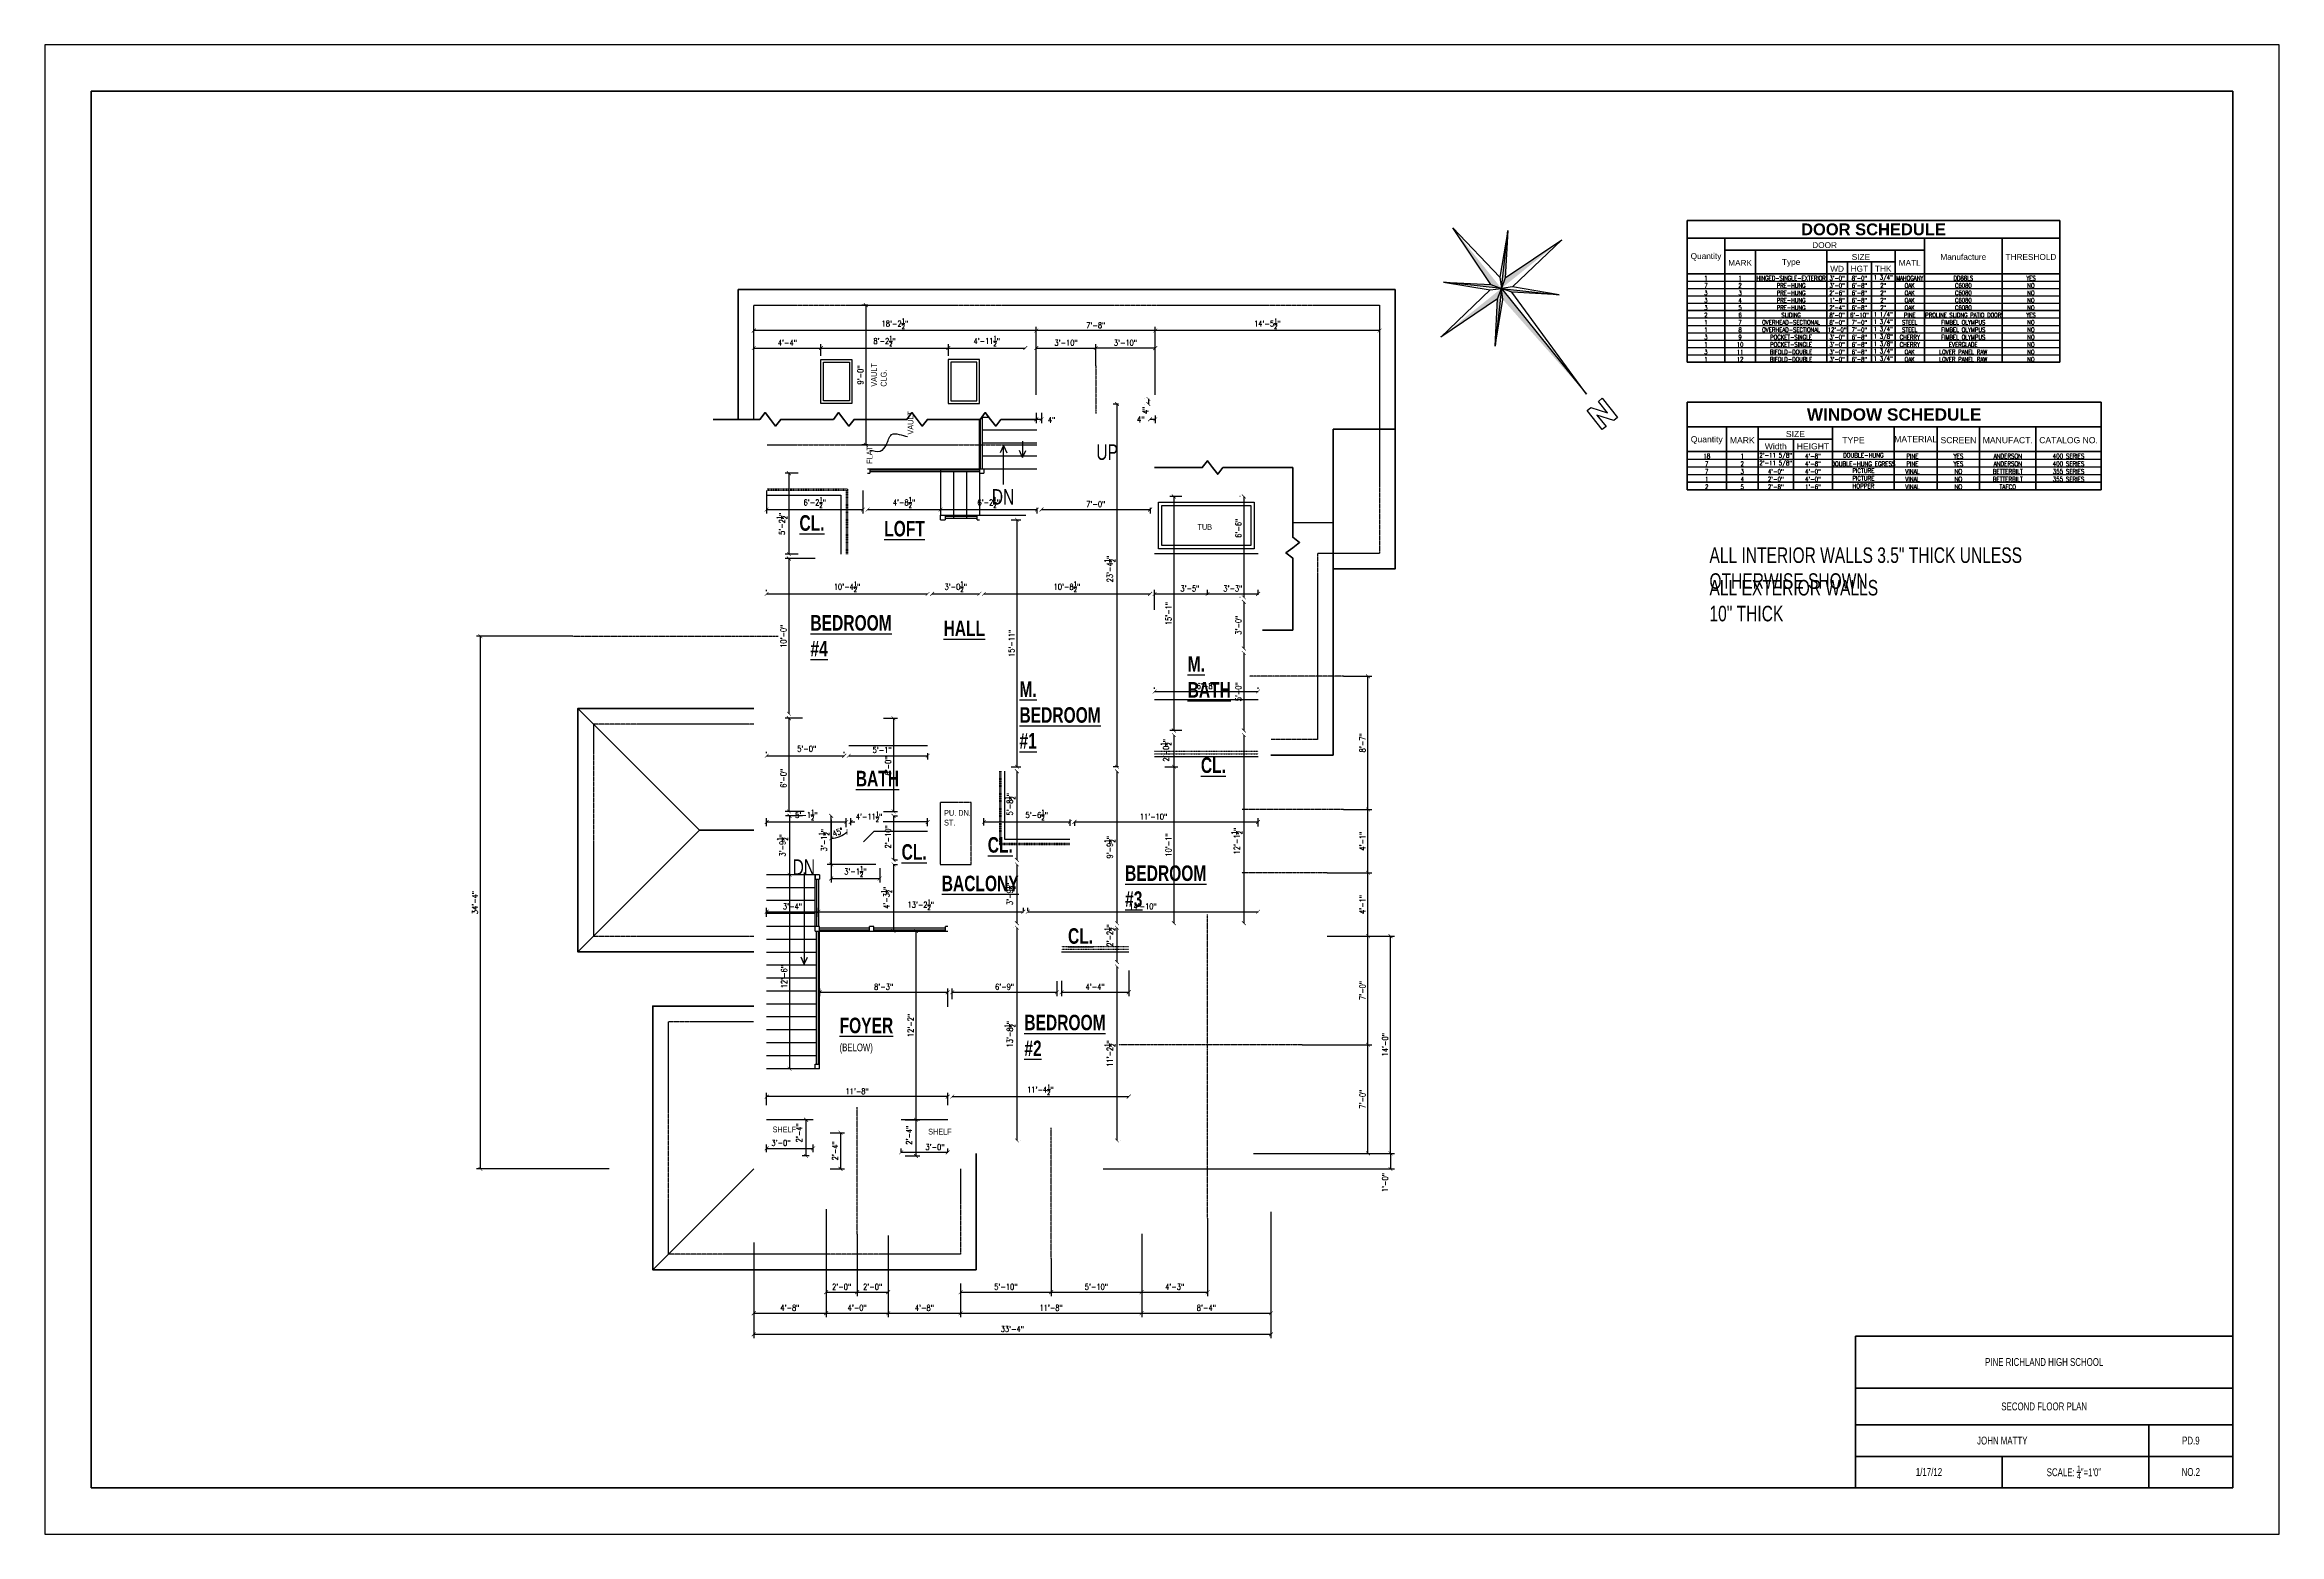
# Model space of a CAD drawing. Header units: inches. Extents: x 43 to 7578, y 1297 to 3809.
# Drawn here: x 1979 to 3707, y 1297 to 2449 of the extents above; entities that cross this region are included whole.
import ezdxf

# ---------------------------------------------------------------- set-up
doc = ezdxf.new("R2010")
doc.units = ezdxf.units.IN
doc.header["$LTSCALE"] = 0.5
doc.header["$MEASUREMENT"] = 0
for name, pattern in [('CENTER2', [1.125, 0.75, -0.125, 0.125, -0.125]), ('DASHED', [0.75, 0.5, -0.25]), ('HIDDEN2', [0.1875, 0.125, -0.0625])]:
    doc.linetypes.add(name, pattern=pattern)
for name, color, linetype, lineweight in [('A-Anno-Note', 231, 'Continuous', 25), ('A-Anno-Schd', 231, 'Continuous', 25), ('P-Flor-Fixt', 131, 'Continuous', 25)]:
    doc.layers.add(name, color=color, linetype=linetype, lineweight=lineweight)
doc.styles.add('Annotative', font='romans.shx', dxfattribs={"width": 0.75})
doc.styles.add('Arch-Dim', font='romans.shx', dxfattribs={"width": 0.75})
doc.styles.add('Schedule-Data', font='romans.shx', dxfattribs={"width": 0.75})
doc.styles.add('Schedule-Header', font='ARIAL.TTF')
doc.styles.add('Schedule-Title', font='ARIALBD.TTF')
doc.styles.get("Standard").update_dxf_attribs({"font": 'romans.shx', "width": 0.75})
doc.dimstyles.new('Annotative', dxfattribs={"dimscale": 96, "dimtxt": 0.09375, "dimasz": 0.0625, "dimexe": 0.0625, "dimexo": 0.0625, "dimgap": 0.03125, "dimtad": 1, "dimdec": 4, "dimzin": 3, "dimdsep": 46, "dimlunit": 4, "dimtxsty": 'Arch-Dim', "dimblk": 'ARCHTICK', "dimcen": 0.09375, "dimazin": 2, "dimtfac": 0.75, "dimtdec": 4, "dimtix": 1, "dimtmove": 2, "dimatfit": 3, "dimfxl": 1, "dimtolj": 1, "dimtzin": 0, "dimarcsym": 0})
doc.dimstyles.new('Annotative$7', dxfattribs={"dimscale": 96, "dimtxt": 0.09375, "dimasz": 0.0625, "dimexe": 0.0625, "dimexo": 0.0625, "dimgap": 0.03125, "dimtad": 0, "dimdec": 4, "dimzin": 3, "dimdsep": 46, "dimlunit": 4, "dimtxsty": 'Arch-Dim', "dimblk": 'ARCHTICK', "dimcen": 0.09375, "dimazin": 2, "dimtfac": 0.75, "dimtdec": 4, "dimtix": 1, "dimtmove": 2, "dimatfit": 3, "dimfxl": 1, "dimtolj": 1, "dimtzin": 0, "dimarcsym": 0})

# ---------------------------------------------------------------- blocks, each defined once
blk = doc.blocks.new('_ArchTick')
at = {"color": 0, "linetype": 'ByBlock', "const_width": 0.15}
blk.add_lwpolyline([(-0.5, -0.5), (0.5, 0.5)], dxfattribs=at)
blk = doc.blocks.new('*D265')
at = {"color": 0, "lineweight": -2, "transparency": 16777216}
for p, q in [((2536.9, 2104.4), (2536.9, 2086.7)), ((2611.4, 2104.4), (2611.4, 2086.7)), ((2536.9, 2089.7), (2611.4, 2089.7))]:
    blk.add_line(p, q, dxfattribs=at)
at = {"layer": 'Defpoints', "color": 0, "transparency": 16777216}
for p in [(2536.9, 2107.4), (2611.4, 2107.4), (2611.4, 2089.7)]:
    blk.add_point(p, dxfattribs=at)
at = {"color": 0, "lineweight": -2, "transparency": 16777216, "xscale": 3, "yscale": 3, "zscale": 3, "rotation": 180}
blk.add_blockref('_ArchTick', (2536.9, 2089.7), dxfattribs=at)
at = {"color": 0, "lineweight": -2, "transparency": 16777216, "xscale": 3, "yscale": 3, "zscale": 3}
blk.add_blockref('_ArchTick', (2611.4, 2089.7), dxfattribs=at)
at = {"color": 0, "transparency": 16777216, "insert": (2574.1, 2095.2), "char_height": 4.5, "attachment_point": 5, "style": 'Arch-Dim'}
blk.add_mtext('\\A1;6\'-2{\\H0.750000x;\\S1/2;}"', dxfattribs=at)
blk = doc.blocks.new('*D266')
at = {"color": 0, "lineweight": -2, "transparency": 16777216}
for p, q in [((2671.4, 2091), (2671.4, 2086.7)), ((2614.9, 2089.7), (2671.4, 2089.7))]:
    blk.add_line(p, q, dxfattribs=at)
at = {"layer": 'Defpoints', "color": 0, "transparency": 16777216}
for p in [(2671.4, 2094), (2614.9, 2089.7), (2671.4, 2089.7)]:
    blk.add_point(p, dxfattribs=at)
at = {"color": 0, "lineweight": -2, "transparency": 16777216, "xscale": 3, "yscale": 3, "zscale": 3, "rotation": 180}
blk.add_blockref('_ArchTick', (2614.9, 2089.7), dxfattribs=at)
at = {"color": 0, "lineweight": -2, "transparency": 16777216, "xscale": 3, "yscale": 3, "zscale": 3}
blk.add_blockref('_ArchTick', (2671.4, 2089.7), dxfattribs=at)
at = {"color": 0, "transparency": 16777216, "insert": (2643.1, 2095.2), "char_height": 4.5, "attachment_point": 5, "style": 'Arch-Dim'}
blk.add_mtext('\\A1;4\'-8{\\H0.750000x;\\S1/2;}"', dxfattribs=at)
blk = doc.blocks.new('*D267')
at = {"color": 0, "lineweight": -2, "transparency": 16777216}
for p, q in [((2745.9, 2091), (2745.9, 2086.7)), ((2671.4, 2089.7), (2745.9, 2089.7))]:
    blk.add_line(p, q, dxfattribs=at)
at = {"layer": 'Defpoints', "color": 0, "transparency": 16777216}
for p in [(2745.9, 2094), (2671.4, 2089.7), (2745.9, 2089.7)]:
    blk.add_point(p, dxfattribs=at)
at = {"color": 0, "lineweight": -2, "transparency": 16777216, "xscale": 3, "yscale": 3, "zscale": 3, "rotation": 180}
blk.add_blockref('_ArchTick', (2671.4, 2089.7), dxfattribs=at)
at = {"color": 0, "lineweight": -2, "transparency": 16777216, "xscale": 3, "yscale": 3, "zscale": 3}
blk.add_blockref('_ArchTick', (2745.9, 2089.7), dxfattribs=at)
at = {"color": 0, "transparency": 16777216, "insert": (2708.6, 2095.2), "char_height": 4.5, "attachment_point": 5, "style": 'Arch-Dim'}
blk.add_mtext('\\A1;6\'-2{\\H0.750000x;\\S1/2;}"', dxfattribs=at)
blk = doc.blocks.new('*D268')
at = {"color": 0, "lineweight": -2, "transparency": 16777216}
for p, q in [((2833.4, 2091), (2833.4, 2086.7)), ((2749.4, 2089.7), (2833.4, 2089.7))]:
    blk.add_line(p, q, dxfattribs=at)
at = {"layer": 'Defpoints', "color": 0, "transparency": 16777216}
for p in [(2833.4, 2094), (2749.4, 2089.7), (2833.4, 2089.7)]:
    blk.add_point(p, dxfattribs=at)
at = {"color": 0, "lineweight": -2, "transparency": 16777216, "xscale": 3, "yscale": 3, "zscale": 3, "rotation": 180}
blk.add_blockref('_ArchTick', (2749.4, 2089.7), dxfattribs=at)
at = {"color": 0, "lineweight": -2, "transparency": 16777216, "xscale": 3, "yscale": 3, "zscale": 3}
blk.add_blockref('_ArchTick', (2833.4, 2089.7), dxfattribs=at)
at = {"color": 0, "transparency": 16777216, "insert": (2791.4, 2093.9), "char_height": 4.5, "attachment_point": 5, "style": 'Arch-Dim'}
blk.add_mtext('\\A1;7\'-0"', dxfattribs=at)
blk = doc.blocks.new('*D269')
at = {"color": 0, "lineweight": -2, "transparency": 16777216}
for p, q in [((2745.4, 2164.4), (2745.4, 2156.5)), ((2749.4, 2164.4), (2749.4, 2156.5)), ((2745.4, 2159.5), (2749.4, 2159.5))]:
    blk.add_line(p, q, dxfattribs=at)
at = {"layer": 'Defpoints', "color": 0, "transparency": 16777216}
for p in [(2745.4, 2167.4), (2749.4, 2167.4), (2749.4, 2159.5)]:
    blk.add_point(p, dxfattribs=at)
at = {"color": 0, "lineweight": -2, "transparency": 16777216, "xscale": 3, "yscale": 3, "zscale": 3, "rotation": 180}
blk.add_blockref('_ArchTick', (2745.4, 2159.5), dxfattribs=at)
at = {"color": 0, "lineweight": -2, "transparency": 16777216, "xscale": 3, "yscale": 3, "zscale": 3}
blk.add_blockref('_ArchTick', (2749.4, 2159.5), dxfattribs=at)
at = {"color": 0, "transparency": 16777216, "insert": (2757.3, 2159), "char_height": 4.5, "attachment_point": 5, "style": 'Arch-Dim'}
blk.add_mtext('\\A1;4"', dxfattribs=at)
blk = doc.blocks.new('*D270')
at = {"color": 0, "lineweight": -2, "transparency": 16777216}
for p, q in [((2837.4, 2162.4), (2837.4, 2156.5)), ((2833.4, 2159.5), (2837.4, 2159.5))]:
    blk.add_line(p, q, dxfattribs=at)
at = {"layer": 'Defpoints', "color": 0, "transparency": 16777216}
for p in [(2837.4, 2165.4), (2833.4, 2159.5), (2837.4, 2159.5)]:
    blk.add_point(p, dxfattribs=at)
at = {"color": 0, "lineweight": -2, "transparency": 16777216, "xscale": 3, "yscale": 3, "zscale": 3, "rotation": 180}
blk.add_blockref('_ArchTick', (2833.4, 2159.5), dxfattribs=at)
at = {"color": 0, "lineweight": -2, "transparency": 16777216, "xscale": 3, "yscale": 3, "zscale": 3}
blk.add_blockref('_ArchTick', (2837.4, 2159.5), dxfattribs=at)
at = {"color": 0, "transparency": 16777216, "insert": (2826.2, 2159.3), "char_height": 4.5, "attachment_point": 5, "style": 'Arch-Dim'}
blk.add_mtext('\\A1;4"', dxfattribs=at)
blk = doc.blocks.new('*D271')
at = {"color": 0, "lineweight": -2, "transparency": 16777216}
for p, q in [((2536.9, 2026.7), (2536.9, 2027.5)), ((2536.9, 2024.5), (2661.4, 2024.5))]:
    blk.add_line(p, q, dxfattribs=at)
at = {"layer": 'Defpoints', "color": 0, "transparency": 16777216}
for p in [(2536.9, 2023.7), (2661.4, 2024.5), (2661.4, 2024.5)]:
    blk.add_point(p, dxfattribs=at)
at = {"color": 0, "lineweight": -2, "transparency": 16777216, "xscale": 3, "yscale": 3, "zscale": 3, "rotation": 180}
blk.add_blockref('_ArchTick', (2536.9, 2024.5), dxfattribs=at)
at = {"color": 0, "lineweight": -2, "transparency": 16777216, "xscale": 3, "yscale": 3, "zscale": 3}
blk.add_blockref('_ArchTick', (2661.4, 2024.5), dxfattribs=at)
at = {"color": 0, "transparency": 16777216, "insert": (2599.1, 2030), "char_height": 4.5, "attachment_point": 5, "style": 'Arch-Dim'}
blk.add_mtext('\\A1;10\'-4{\\H0.750000x;\\S1/2;}"', dxfattribs=at)
blk = doc.blocks.new('*D272')
at = {"color": 0, "lineweight": -2, "transparency": 16777216}
blk.add_line((2664.9, 2024.5), (2701.4, 2024.5), dxfattribs=at)
at = {"layer": 'Defpoints', "color": 0, "transparency": 16777216}
for p in [(2664.9, 2024.5), (2701.4, 2024.5), (2701.4, 2024.5)]:
    blk.add_point(p, dxfattribs=at)
at = {"color": 0, "lineweight": -2, "transparency": 16777216, "xscale": 3, "yscale": 3, "zscale": 3, "rotation": 180}
blk.add_blockref('_ArchTick', (2664.9, 2024.5), dxfattribs=at)
at = {"color": 0, "lineweight": -2, "transparency": 16777216, "xscale": 3, "yscale": 3, "zscale": 3}
blk.add_blockref('_ArchTick', (2701.4, 2024.5), dxfattribs=at)
at = {"color": 0, "transparency": 16777216, "insert": (2683.1, 2030), "char_height": 4.5, "attachment_point": 5, "style": 'Arch-Dim'}
blk.add_mtext('\\A1;3\'-0{\\H0.750000x;\\S1/2;}"', dxfattribs=at)
blk = doc.blocks.new('*D273')
at = {"color": 0, "lineweight": -2, "transparency": 16777216}
blk.add_line((2704.9, 2024.5), (2833.4, 2024.5), dxfattribs=at)
at = {"layer": 'Defpoints', "color": 0, "transparency": 16777216}
for p in [(2704.9, 2024.5), (2833.4, 2024.5), (2833.4, 2024.5)]:
    blk.add_point(p, dxfattribs=at)
at = {"color": 0, "lineweight": -2, "transparency": 16777216, "xscale": 3, "yscale": 3, "zscale": 3, "rotation": 180}
blk.add_blockref('_ArchTick', (2704.9, 2024.5), dxfattribs=at)
at = {"color": 0, "lineweight": -2, "transparency": 16777216, "xscale": 3, "yscale": 3, "zscale": 3}
blk.add_blockref('_ArchTick', (2833.4, 2024.5), dxfattribs=at)
at = {"color": 0, "transparency": 16777216, "insert": (2769.1, 2030), "char_height": 4.5, "attachment_point": 5, "style": 'Arch-Dim'}
blk.add_mtext('\\A1;10\'-8{\\H0.750000x;\\S1/2;}"', dxfattribs=at)
blk = doc.blocks.new('*D274')
at = {"color": 0, "lineweight": -2, "transparency": 16777216}
for p, q in [((2536.9, 1901.3), (2536.9, 1902.3)), ((2596.9, 1901.3), (2596.9, 1902.3)), ((2536.9, 1899.3), (2596.9, 1899.3))]:
    blk.add_line(p, q, dxfattribs=at)
at = {"layer": 'Defpoints', "color": 0, "transparency": 16777216}
for p in [(2536.9, 1898.3), (2596.9, 1899.3), (2596.9, 1898.3)]:
    blk.add_point(p, dxfattribs=at)
at = {"color": 0, "lineweight": -2, "transparency": 16777216, "xscale": 3, "yscale": 3, "zscale": 3, "rotation": 180}
blk.add_blockref('_ArchTick', (2536.9, 1899.3), dxfattribs=at)
at = {"color": 0, "lineweight": -2, "transparency": 16777216, "xscale": 3, "yscale": 3, "zscale": 3}
blk.add_blockref('_ArchTick', (2596.9, 1899.3), dxfattribs=at)
at = {"color": 0, "transparency": 16777216, "insert": (2567.9, 1904.7), "char_height": 4.5, "attachment_point": 5, "style": 'Arch-Dim'}
blk.add_mtext('\\A1;5\'-0"', dxfattribs=at)
blk = doc.blocks.new('*D275')
at = {"color": 0, "lineweight": -2, "transparency": 16777216}
for p, q in [((2661.4, 1901.3), (2661.4, 1896.3)), ((2600.4, 1899.3), (2661.4, 1899.3))]:
    blk.add_line(p, q, dxfattribs=at)
at = {"layer": 'Defpoints', "color": 0, "transparency": 16777216}
for p in [(2661.4, 1904.3), (2600.4, 1899.3), (2661.4, 1899.3)]:
    blk.add_point(p, dxfattribs=at)
at = {"color": 0, "lineweight": -2, "transparency": 16777216, "xscale": 3, "yscale": 3, "zscale": 3, "rotation": 180}
blk.add_blockref('_ArchTick', (2600.4, 1899.3), dxfattribs=at)
at = {"color": 0, "lineweight": -2, "transparency": 16777216, "xscale": 3, "yscale": 3, "zscale": 3}
blk.add_blockref('_ArchTick', (2661.4, 1899.3), dxfattribs=at)
at = {"color": 0, "transparency": 16777216, "insert": (2626.2, 1903.8), "char_height": 4.5, "attachment_point": 5, "style": 'Arch-Dim'}
blk.add_mtext('\\A1;5\'-1"', dxfattribs=at)
blk = doc.blocks.new('*D276')
at = {"color": 0, "lineweight": -2, "transparency": 16777216}
for p, q in [((2536.9, 1844.8), (2536.9, 1851.1)), ((2598.4, 1844.2), (2598.4, 1851.1)), ((2536.9, 1848.1), (2598.4, 1848.1))]:
    blk.add_line(p, q, dxfattribs=at)
at = {"layer": 'Defpoints', "color": 0, "transparency": 16777216}
for p in [(2536.9, 1841.8), (2598.4, 1848.1), (2598.4, 1841.2)]:
    blk.add_point(p, dxfattribs=at)
at = {"color": 0, "lineweight": -2, "transparency": 16777216, "xscale": 3, "yscale": 3, "zscale": 3, "rotation": 180}
blk.add_blockref('_ArchTick', (2536.9, 1848.1), dxfattribs=at)
at = {"color": 0, "lineweight": -2, "transparency": 16777216, "xscale": 3, "yscale": 3, "zscale": 3}
blk.add_blockref('_ArchTick', (2598.4, 1848.1), dxfattribs=at)
at = {"color": 0, "transparency": 16777216, "insert": (2567.6, 1853.5), "char_height": 4.5, "attachment_point": 5, "style": 'Arch-Dim'}
blk.add_mtext('\\A1;5\'-1{\\H0.750000x;\\S1/2;}"', dxfattribs=at)
blk = doc.blocks.new('*D277')
at = {"color": 0, "lineweight": -2, "transparency": 16777216}
for p, q in [((2586.8, 1815.3), (2586.8, 1852.8)), ((2621.3, 1815.3), (2583.8, 1815.3))]:
    blk.add_line(p, q, dxfattribs=at)
at = {"layer": 'Defpoints', "color": 0, "transparency": 16777216}
for p in [(2586.8, 1852.8), (2586.8, 1852.8), (2624.3, 1815.3)]:
    blk.add_point(p, dxfattribs=at)
at = {"color": 0, "lineweight": -2, "transparency": 16777216, "xscale": 3, "yscale": 3, "zscale": 3}
for p, rotation in [((2586.8, 1852.8), 90), ((2586.8, 1815.3), 270)]:
    blk.add_blockref('_ArchTick', p, dxfattribs=dict(at, rotation=rotation))
at = {"color": 0, "transparency": 16777216, "insert": (2581.3, 1834), "char_height": 4.5, "attachment_point": 5, "rotation": 90, "style": 'Arch-Dim'}
blk.add_mtext('\\A1;3\'-1{\\H0.750000x;\\S1/2;}"', dxfattribs=at)
blk = doc.blocks.new('*D278')
at = {"color": 0, "lineweight": -2, "transparency": 16777216}
for p, q in [((2586.8, 1849.8), (2586.8, 1801.4)), ((2586.8, 1804.4), (2624.3, 1804.4)), ((2624.3, 1812.3), (2624.3, 1801.4))]:
    blk.add_line(p, q, dxfattribs=at)
at = {"layer": 'Defpoints', "color": 0, "transparency": 16777216}
for p in [(2586.8, 1852.8), (2624.3, 1815.3), (2624.3, 1804.4)]:
    blk.add_point(p, dxfattribs=at)
at = {"color": 0, "lineweight": -2, "transparency": 16777216, "xscale": 3, "yscale": 3, "zscale": 3, "rotation": 180}
blk.add_blockref('_ArchTick', (2586.8, 1804.4), dxfattribs=at)
at = {"color": 0, "lineweight": -2, "transparency": 16777216, "xscale": 3, "yscale": 3, "zscale": 3}
blk.add_blockref('_ArchTick', (2624.3, 1804.4), dxfattribs=at)
at = {"color": 0, "transparency": 16777216, "insert": (2605.5, 1809.8), "char_height": 4.5, "attachment_point": 5, "style": 'Arch-Dim'}
blk.add_mtext('\\A1;3\'-1{\\H0.750000x;\\S1/2;}"', dxfattribs=at)
blk = doc.blocks.new('*D279')
at = {"color": 0, "lineweight": -2, "transparency": 16777216}
for p, q in [((2601.9, 1845.6), (2601.9, 1851.1)), ((2661.4, 1844.8), (2661.4, 1851.1)), ((2601.9, 1848.1), (2605.1, 1848.1)), ((2661.4, 1848.1), (2627, 1848.1))]:
    blk.add_line(p, q, dxfattribs=at)
at = {"layer": 'Defpoints', "color": 0, "transparency": 16777216}
for p in [(2601.9, 1842.6), (2661.4, 1848.1), (2661.4, 1841.8)]:
    blk.add_point(p, dxfattribs=at)
at = {"color": 0, "lineweight": -2, "transparency": 16777216, "xscale": 3, "yscale": 3, "zscale": 3, "rotation": 180}
blk.add_blockref('_ArchTick', (2601.9, 1848.1), dxfattribs=at)
at = {"color": 0, "lineweight": -2, "transparency": 16777216, "xscale": 3, "yscale": 3, "zscale": 3}
blk.add_blockref('_ArchTick', (2661.4, 1848.1), dxfattribs=at)
at = {"color": 0, "transparency": 16777216, "insert": (2616.1, 1852.2), "char_height": 4.5, "attachment_point": 5, "style": 'Arch-Dim'}
blk.add_mtext('\\A1;4\'-11{\\H0.750000x;\\S1/2;}"', dxfattribs=at)
blk = doc.blocks.new('*D280')
at = {"color": 0, "lineweight": -2, "transparency": 16777216}
for p, q in [((2704.9, 1845.3), (2704.9, 1851.1)), ((2771.4, 1850), (2771.4, 1845.1)), ((2704.9, 1848.1), (2771.4, 1848.1))]:
    blk.add_line(p, q, dxfattribs=at)
at = {"layer": 'Defpoints', "color": 0, "transparency": 16777216}
for p in [(2771.4, 1853), (2704.9, 1842.3), (2771.4, 1848.1)]:
    blk.add_point(p, dxfattribs=at)
at = {"color": 0, "lineweight": -2, "transparency": 16777216, "xscale": 3, "yscale": 3, "zscale": 3, "rotation": 180}
blk.add_blockref('_ArchTick', (2704.9, 1848.1), dxfattribs=at)
at = {"color": 0, "lineweight": -2, "transparency": 16777216, "xscale": 3, "yscale": 3, "zscale": 3}
blk.add_blockref('_ArchTick', (2771.4, 1848.1), dxfattribs=at)
at = {"color": 0, "transparency": 16777216, "insert": (2745.7, 1853.5), "char_height": 4.5, "attachment_point": 5, "style": 'Arch-Dim'}
blk.add_mtext('\\A1;5\'-6{\\H0.750000x;\\S1/2;}"', dxfattribs=at)
blk = doc.blocks.new('*D281')
at = {"color": 0, "lineweight": -2, "transparency": 16777216}
for p, q in [((2916.9, 1844.6), (2916.9, 1851.1)), ((2774.9, 1848.3), (2774.9, 1845.1)), ((2774.9, 1848.1), (2916.9, 1848.1))]:
    blk.add_line(p, q, dxfattribs=at)
at = {"layer": 'Defpoints', "color": 0, "transparency": 16777216}
for p in [(2774.9, 1851.3), (2916.9, 1848.1), (2916.9, 1841.6)]:
    blk.add_point(p, dxfattribs=at)
at = {"color": 0, "lineweight": -2, "transparency": 16777216, "xscale": 3, "yscale": 3, "zscale": 3, "rotation": 180}
blk.add_blockref('_ArchTick', (2774.9, 1848.1), dxfattribs=at)
at = {"color": 0, "lineweight": -2, "transparency": 16777216, "xscale": 3, "yscale": 3, "zscale": 3}
blk.add_blockref('_ArchTick', (2916.9, 1848.1), dxfattribs=at)
at = {"color": 0, "transparency": 16777216, "insert": (2836.1, 1852.2), "char_height": 4.5, "attachment_point": 5, "style": 'Arch-Dim'}
blk.add_mtext('\\A1;11\'-10"', dxfattribs=at)
blk = doc.blocks.new('*D282')
at = {"color": 0, "lineweight": -2, "transparency": 16777216}
for p, q in [((2808.9, 2171.3), (2804.8, 2171.3)), ((2807.8, 2171.3), (2807.8, 1890.8)), ((2808.9, 1890.8), (2804.8, 1890.8))]:
    blk.add_line(p, q, dxfattribs=at)
at = {"layer": 'Defpoints', "color": 0, "transparency": 16777216}
for p in [(2811.9, 2171.3), (2807.8, 1890.8), (2811.9, 1890.8)]:
    blk.add_point(p, dxfattribs=at)
at = {"color": 0, "lineweight": -2, "transparency": 16777216, "xscale": 3, "yscale": 3, "zscale": 3}
for p, rotation in [((2807.8, 2171.3), 90), ((2807.8, 1890.8), 270)]:
    blk.add_blockref('_ArchTick', p, dxfattribs=dict(at, rotation=rotation))
at = {"color": 0, "transparency": 16777216, "insert": (2802.3, 2043.7), "char_height": 4.5, "attachment_point": 5, "rotation": 90, "style": 'Arch-Dim'}
blk.add_mtext('\\A1;23\'-4{\\H0.750000x;\\S1/2;}"', dxfattribs=at)
blk = doc.blocks.new('*D283')
at = {"color": 0, "lineweight": -2, "transparency": 16777216}
blk.add_line((2807.8, 1887.3), (2807.8, 1769.8), dxfattribs=at)
at = {"layer": 'Defpoints', "color": 0, "transparency": 16777216}
for p in [(2807.8, 1887.3), (2807.8, 1769.8), (2807.8, 1769.8)]:
    blk.add_point(p, dxfattribs=at)
at = {"color": 0, "lineweight": -2, "transparency": 16777216, "xscale": 3, "yscale": 3, "zscale": 3}
for p, rotation in [((2807.8, 1887.3), 90), ((2807.8, 1769.8), 270)]:
    blk.add_blockref('_ArchTick', p, dxfattribs=dict(at, rotation=rotation))
at = {"color": 0, "transparency": 16777216, "insert": (2802.3, 1828.5), "char_height": 4.5, "attachment_point": 5, "rotation": 90, "style": 'Arch-Dim'}
blk.add_mtext('\\A1;9\'-9{\\H0.750000x;\\S1/2;}"', dxfattribs=at)
blk = doc.blocks.new('*D284')
at = {"color": 0, "lineweight": -2, "transparency": 16777216}
for p, q in [((2804.8, 1766.3), (2804.8, 1766.3)), ((2807.8, 1766.3), (2807.8, 1739.8))]:
    blk.add_line(p, q, dxfattribs=at)
at = {"layer": 'Defpoints', "color": 0, "transparency": 16777216}
for p in [(2807.8, 1766.3), (2807.8, 1739.8), (2808.6, 1739.8)]:
    blk.add_point(p, dxfattribs=at)
at = {"color": 0, "lineweight": -2, "transparency": 16777216, "xscale": 3, "yscale": 3, "zscale": 3}
for p, rotation in [((2807.8, 1766.3), 90), ((2807.8, 1739.8), 270)]:
    blk.add_blockref('_ArchTick', p, dxfattribs=dict(at, rotation=rotation))
at = {"color": 0, "transparency": 16777216, "insert": (2802.3, 1760.3), "char_height": 4.5, "attachment_point": 5, "rotation": 90, "style": 'Arch-Dim'}
blk.add_mtext('\\A1;2\'-2{\\H0.750000x;\\S1/2;}"', dxfattribs=at)
blk = doc.blocks.new('*D285')
at = {"color": 0, "lineweight": -2, "transparency": 16777216}
for p, q in [((2807.8, 1736.3), (2807.8, 1601.8)), ((2810.8, 1601.8), (2810.8, 1601.8))]:
    blk.add_line(p, q, dxfattribs=at)
at = {"layer": 'Defpoints', "color": 0, "transparency": 16777216}
for p in [(2808.6, 1736.3), (2807.8, 1601.8), (2807.8, 1601.8)]:
    blk.add_point(p, dxfattribs=at)
at = {"color": 0, "lineweight": -2, "transparency": 16777216, "xscale": 3, "yscale": 3, "zscale": 3}
for p, rotation in [((2807.8, 1736.3), 90), ((2807.8, 1601.8), 270)]:
    blk.add_blockref('_ArchTick', p, dxfattribs=dict(at, rotation=rotation))
at = {"color": 0, "transparency": 16777216, "insert": (2802.3, 1669), "char_height": 4.5, "attachment_point": 5, "rotation": 90, "style": 'Arch-Dim'}
blk.add_mtext('\\A1;11\'-2{\\H0.750000x;\\S1/2;}"', dxfattribs=at)
blk = doc.blocks.new('*D286')
at = {"color": 0, "lineweight": -2, "transparency": 16777216}
for p, q in [((2725.9, 2081.8), (2733.4, 2081.8)), ((2730.4, 2081.8), (2730.4, 1890.8)), ((2725.9, 1890.8), (2733.4, 1890.8))]:
    blk.add_line(p, q, dxfattribs=at)
at = {"layer": 'Defpoints', "color": 0, "transparency": 16777216}
for p in [(2722.9, 2081.8), (2722.9, 1890.8), (2730.4, 1890.8)]:
    blk.add_point(p, dxfattribs=at)
at = {"color": 0, "lineweight": -2, "transparency": 16777216, "xscale": 3, "yscale": 3, "zscale": 3}
for p, rotation in [((2730.4, 2081.8), 90), ((2730.4, 1890.8), 270)]:
    blk.add_blockref('_ArchTick', p, dxfattribs=dict(at, rotation=rotation))
at = {"color": 0, "transparency": 16777216, "insert": (2726.3, 1986.3), "char_height": 4.5, "attachment_point": 5, "rotation": 90, "style": 'Arch-Dim'}
blk.add_mtext('\\A1;15\'-11"', dxfattribs=at)
blk = doc.blocks.new('*D287')
at = {"color": 0, "lineweight": -2, "transparency": 16777216}
blk.add_line((2730.4, 1887.3), (2730.4, 1818.8), dxfattribs=at)
at = {"layer": 'Defpoints', "color": 0, "transparency": 16777216}
for p in [(2730.4, 1887.3), (2730.4, 1818.8), (2730.4, 1818.8)]:
    blk.add_point(p, dxfattribs=at)
at = {"color": 0, "lineweight": -2, "transparency": 16777216, "xscale": 3, "yscale": 3, "zscale": 3}
for p, rotation in [((2730.4, 1887.3), 90), ((2730.4, 1818.8), 270)]:
    blk.add_blockref('_ArchTick', p, dxfattribs=dict(at, rotation=rotation))
at = {"color": 0, "transparency": 16777216, "insert": (2725, 1861.8), "char_height": 4.5, "attachment_point": 5, "rotation": 90, "style": 'Arch-Dim'}
blk.add_mtext('\\A1;5\'-8{\\H0.750000x;\\S1/2;}"', dxfattribs=at)
blk = doc.blocks.new('*D288')
at = {"color": 0, "lineweight": -2, "transparency": 16777216}
blk.add_line((2730.4, 1815.3), (2730.4, 1769.8), dxfattribs=at)
at = {"layer": 'Defpoints', "color": 0, "transparency": 16777216}
for p in [(2730.4, 1815.3), (2730.4, 1769.8), (2730.4, 1769.8)]:
    blk.add_point(p, dxfattribs=at)
at = {"color": 0, "lineweight": -2, "transparency": 16777216, "xscale": 3, "yscale": 3, "zscale": 3}
for p, rotation in [((2730.4, 1815.3), 90), ((2730.4, 1769.8), 270)]:
    blk.add_blockref('_ArchTick', p, dxfattribs=dict(at, rotation=rotation))
at = {"color": 0, "transparency": 16777216, "insert": (2725, 1792.5), "char_height": 4.5, "attachment_point": 5, "rotation": 90, "style": 'Arch-Dim'}
blk.add_mtext('\\A1;3\'-9{\\H0.750000x;\\S1/2;}"', dxfattribs=at)
blk = doc.blocks.new('*D289')
at = {"color": 0, "lineweight": -2, "transparency": 16777216}
for p, q in [((2727.4, 1766.3), (2727.4, 1766.3)), ((2730.4, 1766.3), (2730.4, 1601.8)), ((2733.4, 1601.8), (2733.4, 1601.8))]:
    blk.add_line(p, q, dxfattribs=at)
at = {"layer": 'Defpoints', "color": 0, "transparency": 16777216}
for p in [(2730.4, 1766.3), (2730.4, 1601.8), (2730.4, 1601.8)]:
    blk.add_point(p, dxfattribs=at)
at = {"color": 0, "lineweight": -2, "transparency": 16777216, "xscale": 3, "yscale": 3, "zscale": 3}
for p, rotation in [((2730.4, 1766.3), 90), ((2730.4, 1601.8), 270)]:
    blk.add_blockref('_ArchTick', p, dxfattribs=dict(at, rotation=rotation))
at = {"color": 0, "transparency": 16777216, "insert": (2725, 1684), "char_height": 4.5, "attachment_point": 5, "rotation": 90, "style": 'Arch-Dim'}
blk.add_mtext('\\A1;13\'-8{\\H0.750000x;\\S1/2;}"', dxfattribs=at)
blk = doc.blocks.new('*D290')
at = {"color": 0, "lineweight": -2, "transparency": 16777216}
for p, q in [((2536.9, 1774.8), (2536.9, 1781.7)), ((2576.9, 1774.8), (2576.9, 1781.7)), ((2536.9, 1778.7), (2576.9, 1778.7))]:
    blk.add_line(p, q, dxfattribs=at)
at = {"layer": 'Defpoints', "color": 0, "transparency": 16777216}
for p in [(2536.9, 1771.8), (2576.9, 1778.7), (2576.9, 1771.8)]:
    blk.add_point(p, dxfattribs=at)
at = {"color": 0, "lineweight": -2, "transparency": 16777216, "xscale": 3, "yscale": 3, "zscale": 3, "rotation": 180}
blk.add_blockref('_ArchTick', (2536.9, 1778.7), dxfattribs=at)
at = {"color": 0, "lineweight": -2, "transparency": 16777216, "xscale": 3, "yscale": 3, "zscale": 3}
blk.add_blockref('_ArchTick', (2576.9, 1778.7), dxfattribs=at)
at = {"color": 0, "transparency": 16777216, "insert": (2556.9, 1782.8), "char_height": 4.5, "attachment_point": 5, "style": 'Arch-Dim'}
blk.add_mtext('\\A1;3\'-4"', dxfattribs=at)
blk = doc.blocks.new('*D291')
at = {"color": 0, "lineweight": -2, "transparency": 16777216}
for p, q in [((2576.9, 1774.8), (2576.9, 1781.7)), ((2735.4, 1779.3), (2735.4, 1781.7)), ((2576.9, 1778.7), (2735.4, 1778.7))]:
    blk.add_line(p, q, dxfattribs=at)
at = {"layer": 'Defpoints', "color": 0, "transparency": 16777216}
for p in [(2576.9, 1771.8), (2735.4, 1778.7), (2735.4, 1776.3)]:
    blk.add_point(p, dxfattribs=at)
at = {"color": 0, "lineweight": -2, "transparency": 16777216, "xscale": 3, "yscale": 3, "zscale": 3, "rotation": 180}
blk.add_blockref('_ArchTick', (2576.9, 1778.7), dxfattribs=at)
at = {"color": 0, "lineweight": -2, "transparency": 16777216, "xscale": 3, "yscale": 3, "zscale": 3}
blk.add_blockref('_ArchTick', (2735.4, 1778.7), dxfattribs=at)
at = {"color": 0, "transparency": 16777216, "insert": (2656.1, 1784.1), "char_height": 4.5, "attachment_point": 5, "style": 'Arch-Dim'}
blk.add_mtext('\\A1;13\'-2{\\H0.750000x;\\S1/2;}"', dxfattribs=at)
blk = doc.blocks.new('*D292')
at = {"color": 0, "lineweight": -2, "transparency": 16777216}
for p, q in [((2738.9, 1779.3), (2738.9, 1781.7)), ((2738.9, 1778.7), (2916.9, 1778.7))]:
    blk.add_line(p, q, dxfattribs=at)
at = {"layer": 'Defpoints', "color": 0, "transparency": 16777216}
for p in [(2738.9, 1776.3), (2916.9, 1778.7), (2916.9, 1778.7)]:
    blk.add_point(p, dxfattribs=at)
at = {"color": 0, "lineweight": -2, "transparency": 16777216, "xscale": 3, "yscale": 3, "zscale": 3, "rotation": 180}
blk.add_blockref('_ArchTick', (2738.9, 1778.7), dxfattribs=at)
at = {"color": 0, "lineweight": -2, "transparency": 16777216, "xscale": 3, "yscale": 3, "zscale": 3}
blk.add_blockref('_ArchTick', (2916.9, 1778.7), dxfattribs=at)
at = {"color": 0, "transparency": 16777216, "insert": (2827.9, 1782.8), "char_height": 4.5, "attachment_point": 5, "style": 'Arch-Dim'}
blk.add_mtext('\\A1;14\'-10"', dxfattribs=at)
blk = doc.blocks.new('*D293')
at = {"color": 0, "lineweight": -2, "transparency": 16777216}
for p, q in [((2858, 2099.8), (2848.8, 2099.8)), ((2851.8, 2099.8), (2851.8, 1918.8)), ((2858, 1918.8), (2848.8, 1918.8))]:
    blk.add_line(p, q, dxfattribs=at)
at = {"layer": 'Defpoints', "color": 0, "transparency": 16777216}
for p in [(2861, 2099.8), (2851.8, 1918.8), (2861, 1918.8)]:
    blk.add_point(p, dxfattribs=at)
at = {"color": 0, "lineweight": -2, "transparency": 16777216, "xscale": 3, "yscale": 3, "zscale": 3}
for p, rotation in [((2851.8, 2099.8), 90), ((2851.8, 1918.8), 270)]:
    blk.add_blockref('_ArchTick', p, dxfattribs=dict(at, rotation=rotation))
at = {"color": 0, "transparency": 16777216, "insert": (2847.6, 2009.3), "char_height": 4.5, "attachment_point": 5, "rotation": 90, "style": 'Arch-Dim'}
blk.add_mtext('\\A1;15\'-1"', dxfattribs=at)
blk = doc.blocks.new('*D294')
at = {"color": 0, "lineweight": -2, "transparency": 16777216}
for p, q in [((2851.8, 1915.3), (2851.8, 1890.8)), ((2844.9, 1890.8), (2854.8, 1890.8))]:
    blk.add_line(p, q, dxfattribs=at)
at = {"layer": 'Defpoints', "color": 0, "transparency": 16777216}
for p in [(2851.8, 1915.3), (2841.9, 1890.8), (2851.8, 1890.8)]:
    blk.add_point(p, dxfattribs=at)
at = {"color": 0, "lineweight": -2, "transparency": 16777216, "xscale": 3, "yscale": 3, "zscale": 3}
for p, rotation in [((2851.8, 1915.3), 90), ((2851.8, 1890.8), 270)]:
    blk.add_blockref('_ArchTick', p, dxfattribs=dict(at, rotation=rotation))
at = {"color": 0, "transparency": 16777216, "insert": (2845.7, 1903.5), "char_height": 4.5, "attachment_point": 5, "rotation": 90, "style": 'Arch-Dim'}
blk.add_mtext('\\A1;2\'-0{\\H0.750000x;\\S1/2;}"', dxfattribs=at)
blk = doc.blocks.new('*D295')
at = {"color": 0, "lineweight": -2, "transparency": 16777216}
for p, q in [((2844.9, 1890.8), (2854.8, 1890.8)), ((2851.8, 1890.8), (2851.8, 1769.8))]:
    blk.add_line(p, q, dxfattribs=at)
at = {"layer": 'Defpoints', "color": 0, "transparency": 16777216}
for p in [(2841.9, 1890.8), (2851.8, 1769.8), (2851.8, 1769.8)]:
    blk.add_point(p, dxfattribs=at)
at = {"color": 0, "lineweight": -2, "transparency": 16777216, "xscale": 3, "yscale": 3, "zscale": 3}
for p, rotation in [((2851.8, 1890.8), 90), ((2851.8, 1769.8), 270)]:
    blk.add_blockref('_ArchTick', p, dxfattribs=dict(at, rotation=rotation))
at = {"color": 0, "transparency": 16777216, "insert": (2847.6, 1830.3), "char_height": 4.5, "attachment_point": 5, "rotation": 90, "style": 'Arch-Dim'}
blk.add_mtext('\\A1;10\'-1"', dxfattribs=at)
blk = doc.blocks.new('*D296')
at = {"color": 0, "lineweight": -2, "transparency": 16777216}
for p, q in [((2836.9, 2012.1), (2836.9, 2027.5)), ((2836.9, 2024.5), (2877.9, 2024.5)), ((2877.9, 2023.7), (2877.9, 2027.5))]:
    blk.add_line(p, q, dxfattribs=at)
at = {"layer": 'Defpoints', "color": 0, "transparency": 16777216}
for p in [(2877.9, 2024.5), (2836.9, 2009.1), (2877.9, 2020.7)]:
    blk.add_point(p, dxfattribs=at)
at = {"color": 0, "lineweight": -2, "transparency": 16777216, "xscale": 3, "yscale": 3, "zscale": 3, "rotation": 180}
blk.add_blockref('_ArchTick', (2836.9, 2024.5), dxfattribs=at)
at = {"color": 0, "lineweight": -2, "transparency": 16777216, "xscale": 3, "yscale": 3, "zscale": 3}
blk.add_blockref('_ArchTick', (2877.9, 2024.5), dxfattribs=at)
at = {"color": 0, "transparency": 16777216, "insert": (2864.2, 2028.7), "char_height": 4.5, "attachment_point": 5, "style": 'Arch-Dim'}
blk.add_mtext('\\A1;3\'-5"', dxfattribs=at)
blk = doc.blocks.new('*D297')
at = {"color": 0, "lineweight": -2, "transparency": 16777216}
for p, q in [((2877.9, 2023.7), (2877.9, 2027.5)), ((2877.9, 2024.5), (2916.9, 2024.5)), ((2916.9, 2023.7), (2916.9, 2027.5))]:
    blk.add_line(p, q, dxfattribs=at)
at = {"layer": 'Defpoints', "color": 0, "transparency": 16777216}
for p in [(2916.9, 2024.5), (2877.9, 2020.7), (2916.9, 2020.7)]:
    blk.add_point(p, dxfattribs=at)
at = {"color": 0, "lineweight": -2, "transparency": 16777216, "xscale": 3, "yscale": 3, "zscale": 3, "rotation": 180}
blk.add_blockref('_ArchTick', (2877.9, 2024.5), dxfattribs=at)
at = {"color": 0, "lineweight": -2, "transparency": 16777216, "xscale": 3, "yscale": 3, "zscale": 3}
blk.add_blockref('_ArchTick', (2916.9, 2024.5), dxfattribs=at)
at = {"color": 0, "transparency": 16777216, "insert": (2897.4, 2028.7), "char_height": 4.5, "attachment_point": 5, "style": 'Arch-Dim'}
blk.add_mtext('\\A1;3\'-3"', dxfattribs=at)
blk = doc.blocks.new('*D298')
at = {"color": 0, "lineweight": -2, "transparency": 16777216}
for p, q in [((2836.9, 1951), (2836.9, 1952)), ((2836.9, 1949), (2916.9, 1949)), ((2916.9, 1951), (2916.9, 1952))]:
    blk.add_line(p, q, dxfattribs=at)
at = {"layer": 'Defpoints', "color": 0, "transparency": 16777216}
for p in [(2836.9, 1948), (2916.9, 1949), (2916.9, 1948)]:
    blk.add_point(p, dxfattribs=at)
at = {"color": 0, "lineweight": -2, "transparency": 16777216, "xscale": 3, "yscale": 3, "zscale": 3, "rotation": 180}
blk.add_blockref('_ArchTick', (2836.9, 1949), dxfattribs=at)
at = {"color": 0, "lineweight": -2, "transparency": 16777216, "xscale": 3, "yscale": 3, "zscale": 3}
blk.add_blockref('_ArchTick', (2916.9, 1949), dxfattribs=at)
at = {"color": 0, "transparency": 16777216, "insert": (2876.9, 1953.2), "char_height": 4.5, "attachment_point": 5, "style": 'Arch-Dim'}
blk.add_mtext('\\A1;6\'-8"', dxfattribs=at)
blk = doc.blocks.new('*D299')
at = {"color": 0, "lineweight": -2, "transparency": 16777216}
for p, q in [((2615.1, 2247.8), (2610.6, 2247.8)), ((2613.6, 2247.8), (2613.6, 2139.8)), ((2615.1, 2139.8), (2610.6, 2139.8))]:
    blk.add_line(p, q, dxfattribs=at)
at = {"layer": 'Defpoints', "color": 0, "transparency": 16777216}
for p in [(2618.1, 2247.8), (2613.6, 2139.8), (2618.1, 2139.8)]:
    blk.add_point(p, dxfattribs=at)
at = {"color": 0, "lineweight": -2, "transparency": 16777216, "xscale": 3, "yscale": 3, "zscale": 3}
for p, rotation in [((2613.6, 2247.8), 90), ((2613.6, 2139.8), 270)]:
    blk.add_blockref('_ArchTick', p, dxfattribs=dict(at, rotation=rotation))
at = {"color": 0, "transparency": 16777216, "insert": (2609.4, 2193.8), "char_height": 4.5, "attachment_point": 5, "rotation": 90, "style": 'Arch-Dim'}
blk.add_mtext('\\A1;9\'-0"', dxfattribs=at)
blk = doc.blocks.new('*D300')
at = {"color": 0, "lineweight": -2, "transparency": 16777216}
for p, q in [((2577.9, 1713.5), (2577.9, 1719.4)), ((2577.9, 1716.4), (2676.9, 1716.4)), ((2676.9, 1705.1), (2676.9, 1719.4))]:
    blk.add_line(p, q, dxfattribs=at)
at = {"layer": 'Defpoints', "color": 0, "transparency": 16777216}
for p in [(2676.9, 1716.4), (2577.9, 1710.5), (2676.9, 1702.1)]:
    blk.add_point(p, dxfattribs=at)
at = {"color": 0, "lineweight": -2, "transparency": 16777216, "xscale": 3, "yscale": 3, "zscale": 3, "rotation": 180}
blk.add_blockref('_ArchTick', (2577.9, 1716.4), dxfattribs=at)
at = {"color": 0, "lineweight": -2, "transparency": 16777216, "xscale": 3, "yscale": 3, "zscale": 3}
blk.add_blockref('_ArchTick', (2676.9, 1716.4), dxfattribs=at)
at = {"color": 0, "transparency": 16777216, "insert": (2627.4, 1720.6), "char_height": 4.5, "attachment_point": 5, "style": 'Arch-Dim'}
blk.add_mtext('\\A1;8\'-3"', dxfattribs=at)
blk = doc.blocks.new('*D301')
at = {"color": 0, "lineweight": -2, "transparency": 16777216}
blk.add_line((2680.4, 1635.7), (2816.9, 1635.7), dxfattribs=at)
at = {"layer": 'Defpoints', "color": 0, "transparency": 16777216}
for p in [(2680.4, 1635.7), (2816.9, 1635.7), (2816.9, 1635.7)]:
    blk.add_point(p, dxfattribs=at)
at = {"color": 0, "lineweight": -2, "transparency": 16777216, "xscale": 3, "yscale": 3, "zscale": 3, "rotation": 180}
blk.add_blockref('_ArchTick', (2680.4, 1635.7), dxfattribs=at)
at = {"color": 0, "lineweight": -2, "transparency": 16777216, "xscale": 3, "yscale": 3, "zscale": 3}
blk.add_blockref('_ArchTick', (2816.9, 1635.7), dxfattribs=at)
at = {"color": 0, "transparency": 16777216, "insert": (2748.6, 1641.1), "char_height": 4.5, "attachment_point": 5, "style": 'Arch-Dim'}
blk.add_mtext('\\A1;11\'-4{\\H0.750000x;\\S1/2;}"', dxfattribs=at)
blk = doc.blocks.new('*D302')
at = {"color": 0, "lineweight": -2, "transparency": 16777216}
for p, q in [((2569.9, 1617.8), (2564.4, 1617.8)), ((2567.4, 1589.8), (2567.4, 1617.8)), ((2569.9, 1589.8), (2564.4, 1589.8))]:
    blk.add_line(p, q, dxfattribs=at)
at = {"layer": 'Defpoints', "color": 0, "transparency": 16777216}
for p in [(2567.4, 1617.8), (2572.9, 1617.8), (2572.9, 1589.8)]:
    blk.add_point(p, dxfattribs=at)
at = {"color": 0, "lineweight": -2, "transparency": 16777216, "xscale": 3, "yscale": 3, "zscale": 3}
for p, rotation in [((2567.4, 1617.8), 90), ((2567.4, 1589.8), 270)]:
    blk.add_blockref('_ArchTick', p, dxfattribs=dict(at, rotation=rotation))
at = {"color": 0, "transparency": 16777216, "insert": (2562, 1607.7), "char_height": 4.5, "attachment_point": 5, "rotation": 90, "style": 'Arch-Dim'}
blk.add_mtext('\\A1;2\'-4"', dxfattribs=at)
blk = doc.blocks.new('*D303')
at = {"color": 0, "lineweight": -2, "transparency": 16777216}
for p, q in [((2536.9, 1592.8), (2536.9, 1598.7)), ((2536.9, 1595.7), (2572.9, 1595.7)), ((2572.9, 1592.8), (2572.9, 1598.7))]:
    blk.add_line(p, q, dxfattribs=at)
at = {"layer": 'Defpoints', "color": 0, "transparency": 16777216}
for p in [(2536.9, 1589.8), (2572.9, 1595.7), (2572.9, 1589.8)]:
    blk.add_point(p, dxfattribs=at)
at = {"color": 0, "lineweight": -2, "transparency": 16777216, "xscale": 3, "yscale": 3, "zscale": 3, "rotation": 180}
blk.add_blockref('_ArchTick', (2536.9, 1595.7), dxfattribs=at)
at = {"color": 0, "lineweight": -2, "transparency": 16777216, "xscale": 3, "yscale": 3, "zscale": 3}
blk.add_blockref('_ArchTick', (2572.9, 1595.7), dxfattribs=at)
at = {"color": 0, "transparency": 16777216, "insert": (2548, 1599.9), "char_height": 4.5, "attachment_point": 5, "style": 'Arch-Dim'}
blk.add_mtext('\\A1;3\'-0"', dxfattribs=at)
blk = doc.blocks.new('*D304')
at = {"color": 0, "lineweight": -2, "transparency": 16777216}
for p, q in [((2643.9, 1617.8), (2655.4, 1617.8)), ((2652.4, 1589.8), (2652.4, 1617.8)), ((2643.9, 1589.8), (2655.4, 1589.8))]:
    blk.add_line(p, q, dxfattribs=at)
at = {"layer": 'Defpoints', "color": 0, "transparency": 16777216}
for p in [(2640.9, 1617.8), (2652.4, 1617.8), (2640.9, 1589.8)]:
    blk.add_point(p, dxfattribs=at)
at = {"color": 0, "lineweight": -2, "transparency": 16777216, "xscale": 3, "yscale": 3, "zscale": 3}
for p, rotation in [((2652.4, 1617.8), 90), ((2652.4, 1589.8), 270)]:
    blk.add_blockref('_ArchTick', p, dxfattribs=dict(at, rotation=rotation))
at = {"color": 0, "transparency": 16777216, "insert": (2647, 1605.9), "char_height": 4.5, "attachment_point": 5, "rotation": 90, "style": 'Arch-Dim'}
blk.add_mtext('\\A1;2\'-4"', dxfattribs=at)
blk = doc.blocks.new('*D305')
at = {"color": 0, "lineweight": -2, "transparency": 16777216}
for p, q in [((2640.9, 1592.8), (2640.9, 1595.6)), ((2676.9, 1592.6), (2640.9, 1592.6)), ((2676.9, 1592.8), (2676.9, 1595.6))]:
    blk.add_line(p, q, dxfattribs=at)
at = {"layer": 'Defpoints', "color": 0, "transparency": 16777216}
for p in [(2640.9, 1592.6), (2640.9, 1589.8), (2676.9, 1589.8)]:
    blk.add_point(p, dxfattribs=at)
at = {"color": 0, "lineweight": -2, "transparency": 16777216, "xscale": 3, "yscale": 3, "zscale": 3, "rotation": 180}
blk.add_blockref('_ArchTick', (2640.9, 1592.6), dxfattribs=at)
at = {"color": 0, "lineweight": -2, "transparency": 16777216, "xscale": 3, "yscale": 3, "zscale": 3}
blk.add_blockref('_ArchTick', (2676.9, 1592.6), dxfattribs=at)
at = {"color": 0, "transparency": 16777216, "insert": (2667.1, 1596.7), "char_height": 4.5, "attachment_point": 5, "style": 'Arch-Dim'}
blk.add_mtext('\\A1;3\'-0"', dxfattribs=at)
blk = doc.blocks.new('*D306')
at = {"color": 0, "lineweight": -2, "transparency": 16777216}
for p, q in [((2659.9, 1763.8), (2649.4, 1763.8)), ((2652.4, 1617.8), (2652.4, 1763.8)), ((2643.9, 1617.8), (2655.4, 1617.8))]:
    blk.add_line(p, q, dxfattribs=at)
at = {"layer": 'Defpoints', "color": 0, "transparency": 16777216}
for p in [(2652.4, 1763.8), (2662.9, 1763.8), (2640.9, 1617.8)]:
    blk.add_point(p, dxfattribs=at)
at = {"color": 0, "lineweight": -2, "transparency": 16777216, "xscale": 3, "yscale": 3, "zscale": 3}
for p, rotation in [((2652.4, 1763.8), 90), ((2652.4, 1617.8), 270)]:
    blk.add_blockref('_ArchTick', p, dxfattribs=dict(at, rotation=rotation))
at = {"color": 0, "transparency": 16777216, "insert": (2648.2, 1690.8), "char_height": 4.5, "attachment_point": 5, "rotation": 90, "style": 'Arch-Dim'}
blk.add_mtext('\\A1;12\'-2"', dxfattribs=at)
blk = doc.blocks.new('*D307')
at = {"color": 0, "lineweight": -2, "transparency": 16777216}
for p, q in [((2536.9, 1629.1), (2536.9, 1638.7)), ((2676.9, 1635.7), (2536.9, 1635.7)), ((2676.9, 1629.1), (2676.9, 1638.7))]:
    blk.add_line(p, q, dxfattribs=at)
at = {"layer": 'Defpoints', "color": 0, "transparency": 16777216}
for p in [(2536.9, 1635.7), (2536.9, 1626.1), (2676.9, 1626.1)]:
    blk.add_point(p, dxfattribs=at)
at = {"color": 0, "lineweight": -2, "transparency": 16777216, "xscale": 3, "yscale": 3, "zscale": 3, "rotation": 180}
blk.add_blockref('_ArchTick', (2536.9, 1635.7), dxfattribs=at)
at = {"color": 0, "lineweight": -2, "transparency": 16777216, "xscale": 3, "yscale": 3, "zscale": 3}
blk.add_blockref('_ArchTick', (2676.9, 1635.7), dxfattribs=at)
at = {"color": 0, "transparency": 16777216, "insert": (2606.9, 1639.8), "char_height": 4.5, "attachment_point": 5, "style": 'Arch-Dim'}
blk.add_mtext('\\A1;11\'-8"', dxfattribs=at)
blk = doc.blocks.new('*D308')
at = {"color": 0, "lineweight": -2, "transparency": 16777216}
for p, q in [((2561.3, 2117.8), (2551.1, 2117.8)), ((2554.1, 2117.8), (2554.1, 2055.3)), ((2561.3, 2055.3), (2551.1, 2055.3))]:
    blk.add_line(p, q, dxfattribs=at)
at = {"layer": 'Defpoints', "color": 0, "transparency": 16777216}
for p in [(2564.3, 2117.8), (2554.1, 2055.3), (2564.3, 2055.3)]:
    blk.add_point(p, dxfattribs=at)
at = {"color": 0, "lineweight": -2, "transparency": 16777216, "xscale": 3, "yscale": 3, "zscale": 3}
for p, rotation in [((2554.1, 2117.8), 90), ((2554.1, 2055.3), 270)]:
    blk.add_blockref('_ArchTick', p, dxfattribs=dict(at, rotation=rotation))
at = {"color": 0, "transparency": 16777216, "insert": (2548.7, 2078.7), "char_height": 4.5, "attachment_point": 5, "rotation": 90, "style": 'Arch-Dim'}
blk.add_mtext('\\A1;5\'-2{\\H0.750000x;\\S1/2;}"', dxfattribs=at)
blk = doc.blocks.new('*D309')
at = {"color": 0, "lineweight": -2, "transparency": 16777216}
for p, q in [((2574.4, 2051.8), (2551.1, 2051.8)), ((2554.1, 2051.8), (2554.1, 1931.8))]:
    blk.add_line(p, q, dxfattribs=at)
at = {"layer": 'Defpoints', "color": 0, "transparency": 16777216}
for p in [(2577.4, 2051.8), (2554.1, 1931.8), (2554.1, 1931.8)]:
    blk.add_point(p, dxfattribs=at)
at = {"color": 0, "lineweight": -2, "transparency": 16777216, "xscale": 3, "yscale": 3, "zscale": 3}
for p, rotation in [((2554.1, 2051.8), 90), ((2554.1, 1931.8), 270)]:
    blk.add_blockref('_ArchTick', p, dxfattribs=dict(at, rotation=rotation))
at = {"color": 0, "transparency": 16777216, "insert": (2549.9, 1991.8), "char_height": 4.5, "attachment_point": 5, "rotation": 90, "style": 'Arch-Dim'}
blk.add_mtext('\\A1;10\'-0"', dxfattribs=at)
blk = doc.blocks.new('*D310')
at = {"color": 0, "lineweight": -2, "transparency": 16777216}
for p, q in [((2564.6, 1928.3), (2551.1, 1928.3)), ((2554.1, 1928.3), (2554.1, 1856.3)), ((2565.9, 1856.3), (2551.1, 1856.3))]:
    blk.add_line(p, q, dxfattribs=at)
at = {"layer": 'Defpoints', "color": 0, "transparency": 16777216}
for p in [(2567.6, 1928.3), (2554.1, 1856.3), (2568.9, 1856.3)]:
    blk.add_point(p, dxfattribs=at)
at = {"color": 0, "lineweight": -2, "transparency": 16777216, "xscale": 3, "yscale": 3, "zscale": 3}
for p, rotation in [((2554.1, 1928.3), 90), ((2554.1, 1856.3), 270)]:
    blk.add_blockref('_ArchTick', p, dxfattribs=dict(at, rotation=rotation))
at = {"color": 0, "transparency": 16777216, "insert": (2549.9, 1881.9), "char_height": 4.5, "attachment_point": 5, "rotation": 90, "style": 'Arch-Dim'}
blk.add_mtext('\\A1;6\'-0"', dxfattribs=at)
blk = doc.blocks.new('*D311')
at = {"color": 0, "lineweight": -2, "transparency": 16777216}
for p, q in [((2564.6, 1852.8), (2551.6, 1852.8)), ((2554.6, 1852.8), (2554.6, 1807.3)), ((2554.4, 1807.3), (2551.6, 1807.3))]:
    blk.add_line(p, q, dxfattribs=at)
at = {"layer": 'Defpoints', "color": 0, "transparency": 16777216}
for p in [(2567.6, 1852.8), (2554.6, 1807.3), (2557.4, 1807.3)]:
    blk.add_point(p, dxfattribs=at)
at = {"color": 0, "lineweight": -2, "transparency": 16777216, "xscale": 3, "yscale": 3, "zscale": 3}
for p, rotation in [((2554.6, 1852.8), 90), ((2554.6, 1807.3), 270)]:
    blk.add_blockref('_ArchTick', p, dxfattribs=dict(at, rotation=rotation))
at = {"color": 0, "transparency": 16777216, "insert": (2549.2, 1830), "char_height": 4.5, "attachment_point": 5, "rotation": 90, "style": 'Arch-Dim'}
blk.add_mtext('\\A1;3\'-9{\\H0.750000x;\\S1/2;}"', dxfattribs=at)
blk = doc.blocks.new('*D312')
at = {"color": 0, "lineweight": -2, "transparency": 16777216}
for p, q in [((2627.2, 1928.3), (2638, 1928.3)), ((2635, 1928.3), (2635, 1856.3)), ((2627.2, 1856.3), (2638, 1856.3))]:
    blk.add_line(p, q, dxfattribs=at)
at = {"layer": 'Defpoints', "color": 0, "transparency": 16777216}
for p in [(2624.2, 1928.3), (2624.2, 1856.3), (2635, 1856.3)]:
    blk.add_point(p, dxfattribs=at)
at = {"color": 0, "lineweight": -2, "transparency": 16777216, "xscale": 3, "yscale": 3, "zscale": 3}
for p, rotation in [((2635, 1928.3), 90), ((2635, 1856.3), 270)]:
    blk.add_blockref('_ArchTick', p, dxfattribs=dict(at, rotation=rotation))
at = {"color": 0, "transparency": 16777216, "insert": (2630.8, 1891.4), "char_height": 4.5, "attachment_point": 5, "rotation": 90, "style": 'Arch-Dim'}
blk.add_mtext('\\A1;6\'-0"', dxfattribs=at)
blk = doc.blocks.new('*D313')
at = {"color": 0, "lineweight": -2, "transparency": 16777216}
for p, q in [((2635, 1852.8), (2635, 1818.8)), ((2635.4, 1852.8), (2638, 1852.8)), ((2634.9, 1818.8), (2638, 1818.8))]:
    blk.add_line(p, q, dxfattribs=at)
at = {"layer": 'Defpoints', "color": 0, "transparency": 16777216}
for p in [(2632.4, 1852.8), (2631.9, 1818.8), (2635, 1818.8)]:
    blk.add_point(p, dxfattribs=at)
at = {"color": 0, "lineweight": -2, "transparency": 16777216, "xscale": 3, "yscale": 3, "zscale": 3}
for p, rotation in [((2635, 1852.8), 90), ((2635, 1818.8), 270)]:
    blk.add_blockref('_ArchTick', p, dxfattribs=dict(at, rotation=rotation))
at = {"color": 0, "transparency": 16777216, "insert": (2630.8, 1836.6), "char_height": 4.5, "attachment_point": 5, "rotation": 90, "style": 'Arch-Dim'}
blk.add_mtext('\\A1;2\'-10"', dxfattribs=at)
blk = doc.blocks.new('*D314')
at = {"color": 0, "lineweight": -2, "transparency": 16777216}
for p, q in [((2634.9, 1815.3), (2638, 1815.3)), ((2635, 1815.3), (2635, 1763.8))]:
    blk.add_line(p, q, dxfattribs=at)
at = {"layer": 'Defpoints', "color": 0, "transparency": 16777216}
for p in [(2631.9, 1815.3), (2635, 1763.8), (2635, 1763.8)]:
    blk.add_point(p, dxfattribs=at)
at = {"color": 0, "lineweight": -2, "transparency": 16777216, "xscale": 3, "yscale": 3, "zscale": 3}
for p, rotation in [((2635, 1815.3), 90), ((2635, 1763.8), 270)]:
    blk.add_blockref('_ArchTick', p, dxfattribs=dict(at, rotation=rotation))
at = {"color": 0, "transparency": 16777216, "insert": (2629.6, 1789.5), "char_height": 4.5, "attachment_point": 5, "rotation": 90, "style": 'Arch-Dim'}
blk.add_mtext('\\A1;4\'-3{\\H0.750000x;\\S1/2;}"', dxfattribs=at)
blk = doc.blocks.new('*D327')
at = {"color": 0, "lineweight": -2, "transparency": 16777216}
for p, q in [((2526.9, 1522.8), (2526.9, 1465.2)), ((2582.9, 1537.8), (2582.9, 1465.2)), ((2526.9, 1468.2), (2582.9, 1468.2))]:
    blk.add_line(p, q, dxfattribs=at)
at = {"layer": 'Defpoints', "color": 0, "transparency": 16777216}
for p in [(2582.9, 1540.8), (2526.9, 1525.8), (2582.9, 1468.2)]:
    blk.add_point(p, dxfattribs=at)
at = {"color": 0, "lineweight": -2, "transparency": 16777216, "xscale": 3, "yscale": 3, "zscale": 3, "rotation": 180}
blk.add_blockref('_ArchTick', (2526.9, 1468.2), dxfattribs=at)
at = {"color": 0, "lineweight": -2, "transparency": 16777216, "xscale": 3, "yscale": 3, "zscale": 3}
blk.add_blockref('_ArchTick', (2582.9, 1468.2), dxfattribs=at)
at = {"color": 0, "transparency": 16777216, "insert": (2554.9, 1472.4), "char_height": 4.5, "attachment_point": 5, "style": 'Arch-Dim'}
blk.add_mtext('\\A1;4\'-8"', dxfattribs=at)
blk = doc.blocks.new('*D328')
at = {"color": 0, "lineweight": -2, "transparency": 16777216}
for p, q in [((2582.9, 1537.8), (2582.9, 1465.2)), ((2630.9, 1528.4), (2630.9, 1465.2)), ((2582.9, 1468.2), (2630.9, 1468.2))]:
    blk.add_line(p, q, dxfattribs=at)
at = {"layer": 'Defpoints', "color": 0, "transparency": 16777216}
for p in [(2582.9, 1540.8), (2630.9, 1531.4), (2630.9, 1468.2)]:
    blk.add_point(p, dxfattribs=at)
at = {"color": 0, "lineweight": -2, "transparency": 16777216, "xscale": 3, "yscale": 3, "zscale": 3, "rotation": 180}
blk.add_blockref('_ArchTick', (2582.9, 1468.2), dxfattribs=at)
at = {"color": 0, "lineweight": -2, "transparency": 16777216, "xscale": 3, "yscale": 3, "zscale": 3}
blk.add_blockref('_ArchTick', (2630.9, 1468.2), dxfattribs=at)
at = {"color": 0, "transparency": 16777216, "insert": (2606.9, 1472.4), "char_height": 4.5, "attachment_point": 5, "style": 'Arch-Dim'}
blk.add_mtext('\\A1;4\'-0"', dxfattribs=at)
blk = doc.blocks.new('*D329')
at = {"color": 0, "lineweight": -2, "transparency": 16777216}
for p, q in [((2630.9, 1528.4), (2630.9, 1465.2)), ((2686.9, 1491.1), (2686.9, 1465.2)), ((2630.9, 1468.2), (2686.9, 1468.2))]:
    blk.add_line(p, q, dxfattribs=at)
at = {"layer": 'Defpoints', "color": 0, "transparency": 16777216}
for p in [(2630.9, 1531.4), (2686.9, 1494.1), (2686.9, 1468.2)]:
    blk.add_point(p, dxfattribs=at)
at = {"color": 0, "lineweight": -2, "transparency": 16777216, "xscale": 3, "yscale": 3, "zscale": 3, "rotation": 180}
blk.add_blockref('_ArchTick', (2630.9, 1468.2), dxfattribs=at)
at = {"color": 0, "lineweight": -2, "transparency": 16777216, "xscale": 3, "yscale": 3, "zscale": 3}
blk.add_blockref('_ArchTick', (2686.9, 1468.2), dxfattribs=at)
at = {"color": 0, "transparency": 16777216, "insert": (2658.9, 1472.4), "char_height": 4.5, "attachment_point": 5, "style": 'Arch-Dim'}
blk.add_mtext('\\A1;4\'-8"', dxfattribs=at)
blk = doc.blocks.new('*D330')
at = {"color": 0, "lineweight": -2, "transparency": 16777216}
for p, q in [((2826.9, 1529.6), (2826.9, 1465.2)), ((2686.9, 1491.1), (2686.9, 1465.2)), ((2686.9, 1468.2), (2826.9, 1468.2))]:
    blk.add_line(p, q, dxfattribs=at)
at = {"layer": 'Defpoints', "color": 0, "transparency": 16777216}
for p in [(2826.9, 1532.6), (2686.9, 1494.1), (2826.9, 1468.2)]:
    blk.add_point(p, dxfattribs=at)
at = {"color": 0, "lineweight": -2, "transparency": 16777216, "xscale": 3, "yscale": 3, "zscale": 3, "rotation": 180}
blk.add_blockref('_ArchTick', (2686.9, 1468.2), dxfattribs=at)
at = {"color": 0, "lineweight": -2, "transparency": 16777216, "xscale": 3, "yscale": 3, "zscale": 3}
blk.add_blockref('_ArchTick', (2826.9, 1468.2), dxfattribs=at)
at = {"color": 0, "transparency": 16777216, "insert": (2756.9, 1472.4), "char_height": 4.5, "attachment_point": 5, "style": 'Arch-Dim'}
blk.add_mtext('\\A1;11\'-8"', dxfattribs=at)
blk = doc.blocks.new('*D331')
at = {"color": 0, "lineweight": -2, "transparency": 16777216}
for p, q in [((2582.9, 1548.7), (2582.9, 1481.5)), ((2606.9, 1529.4), (2606.9, 1481.5)), ((2582.9, 1484.5), (2606.9, 1484.5))]:
    blk.add_line(p, q, dxfattribs=at)
at = {"layer": 'Defpoints', "color": 0, "transparency": 16777216}
for p in [(2582.9, 1551.7), (2606.9, 1532.4), (2606.9, 1484.5)]:
    blk.add_point(p, dxfattribs=at)
at = {"color": 0, "lineweight": -2, "transparency": 16777216, "xscale": 3, "yscale": 3, "zscale": 3, "rotation": 180}
blk.add_blockref('_ArchTick', (2582.9, 1484.5), dxfattribs=at)
at = {"color": 0, "lineweight": -2, "transparency": 16777216, "xscale": 3, "yscale": 3, "zscale": 3}
blk.add_blockref('_ArchTick', (2606.9, 1484.5), dxfattribs=at)
at = {"color": 0, "transparency": 16777216, "insert": (2594.9, 1488.6), "char_height": 4.5, "attachment_point": 5, "style": 'Arch-Dim'}
blk.add_mtext('\\A1;2\'-0"', dxfattribs=at)
blk = doc.blocks.new('*D332')
at = {"color": 0, "lineweight": -2, "transparency": 16777216}
for p, q in [((2606.9, 1529.4), (2606.9, 1481.5)), ((2630.9, 1525.4), (2630.9, 1481.5)), ((2606.9, 1484.5), (2630.9, 1484.5))]:
    blk.add_line(p, q, dxfattribs=at)
at = {"layer": 'Defpoints', "color": 0, "transparency": 16777216}
for p in [(2606.9, 1532.4), (2630.9, 1528.4), (2630.9, 1484.5)]:
    blk.add_point(p, dxfattribs=at)
at = {"color": 0, "lineweight": -2, "transparency": 16777216, "xscale": 3, "yscale": 3, "zscale": 3, "rotation": 180}
blk.add_blockref('_ArchTick', (2606.9, 1484.5), dxfattribs=at)
at = {"color": 0, "lineweight": -2, "transparency": 16777216, "xscale": 3, "yscale": 3, "zscale": 3}
blk.add_blockref('_ArchTick', (2630.9, 1484.5), dxfattribs=at)
at = {"color": 0, "transparency": 16777216, "insert": (2618.9, 1488.6), "char_height": 4.5, "attachment_point": 5, "style": 'Arch-Dim'}
blk.add_mtext('\\A1;2\'-0"', dxfattribs=at)
blk = doc.blocks.new('*D340')
at = {"color": 0, "lineweight": -2, "transparency": 16777216}
for p, q in [((2387, 1991.8), (2312.5, 1991.8)), ((2315.5, 1579.8), (2315.5, 1991.8)), ((2415.2, 1579.8), (2312.5, 1579.8))]:
    blk.add_line(p, q, dxfattribs=at)
at = {"layer": 'Defpoints', "color": 0, "transparency": 16777216}
for p in [(2315.5, 1991.8), (2390, 1991.8), (2418.2, 1579.8)]:
    blk.add_point(p, dxfattribs=at)
at = {"color": 0, "lineweight": -2, "transparency": 16777216, "xscale": 3, "yscale": 3, "zscale": 3}
for p, rotation in [((2315.5, 1991.8), 90), ((2315.5, 1579.8), 270)]:
    blk.add_blockref('_ArchTick', p, dxfattribs=dict(at, rotation=rotation))
at = {"color": 0, "transparency": 16777216, "insert": (2311.3, 1785.8), "char_height": 4.5, "attachment_point": 5, "rotation": 90, "style": 'Arch-Dim'}
blk.add_mtext('\\A1;34\'-4"', dxfattribs=at)
blk = doc.blocks.new('*D341')
at = {"color": 0, "lineweight": -2, "transparency": 16777216}
for p, q in [((2756.9, 1510.5), (2756.9, 1481.5)), ((2686.9, 1491.1), (2686.9, 1481.5)), ((2686.9, 1484.5), (2756.9, 1484.5))]:
    blk.add_line(p, q, dxfattribs=at)
at = {"layer": 'Defpoints', "color": 0, "transparency": 16777216}
for p in [(2756.9, 1513.5), (2686.9, 1494.1), (2756.9, 1484.5)]:
    blk.add_point(p, dxfattribs=at)
at = {"color": 0, "lineweight": -2, "transparency": 16777216, "xscale": 3, "yscale": 3, "zscale": 3, "rotation": 180}
blk.add_blockref('_ArchTick', (2686.9, 1484.5), dxfattribs=at)
at = {"color": 0, "lineweight": -2, "transparency": 16777216, "xscale": 3, "yscale": 3, "zscale": 3}
blk.add_blockref('_ArchTick', (2756.9, 1484.5), dxfattribs=at)
at = {"color": 0, "transparency": 16777216, "insert": (2721.9, 1488.6), "char_height": 4.5, "attachment_point": 5, "style": 'Arch-Dim'}
blk.add_mtext('\\A1;5\'-10"', dxfattribs=at)
blk = doc.blocks.new('*D342')
at = {"color": 0, "lineweight": -2, "transparency": 16777216}
for p, q in [((2877.9, 1541.7), (2877.9, 1481.5)), ((2826.9, 1484.5), (2877.9, 1484.5))]:
    blk.add_line(p, q, dxfattribs=at)
at = {"layer": 'Defpoints', "color": 0, "transparency": 16777216}
for p in [(2877.9, 1544.7), (2826.9, 1484.5), (2877.9, 1484.5)]:
    blk.add_point(p, dxfattribs=at)
at = {"color": 0, "lineweight": -2, "transparency": 16777216, "xscale": 3, "yscale": 3, "zscale": 3, "rotation": 180}
blk.add_blockref('_ArchTick', (2826.9, 1484.5), dxfattribs=at)
at = {"color": 0, "lineweight": -2, "transparency": 16777216, "xscale": 3, "yscale": 3, "zscale": 3}
blk.add_blockref('_ArchTick', (2877.9, 1484.5), dxfattribs=at)
at = {"color": 0, "transparency": 16777216, "insert": (2852.4, 1488.6), "char_height": 4.5, "attachment_point": 5, "style": 'Arch-Dim'}
blk.add_mtext('\\A1;4\'-3"', dxfattribs=at)
blk = doc.blocks.new('*D343')
at = {"color": 0, "lineweight": -2, "transparency": 16777216}
for p, q in [((2826.9, 1529.6), (2826.9, 1481.5)), ((2756.9, 1510.5), (2756.9, 1481.5)), ((2756.9, 1484.5), (2826.9, 1484.5))]:
    blk.add_line(p, q, dxfattribs=at)
at = {"layer": 'Defpoints', "color": 0, "transparency": 16777216}
for p in [(2826.9, 1532.6), (2756.9, 1513.5), (2826.9, 1484.5)]:
    blk.add_point(p, dxfattribs=at)
at = {"color": 0, "lineweight": -2, "transparency": 16777216, "xscale": 3, "yscale": 3, "zscale": 3, "rotation": 180}
blk.add_blockref('_ArchTick', (2756.9, 1484.5), dxfattribs=at)
at = {"color": 0, "lineweight": -2, "transparency": 16777216, "xscale": 3, "yscale": 3, "zscale": 3}
blk.add_blockref('_ArchTick', (2826.9, 1484.5), dxfattribs=at)
at = {"color": 0, "transparency": 16777216, "insert": (2791.9, 1488.6), "char_height": 4.5, "attachment_point": 5, "style": 'Arch-Dim'}
blk.add_mtext('\\A1;5\'-10"', dxfattribs=at)
blk = doc.blocks.new('*D344')
at = {"color": 0, "lineweight": -2, "transparency": 16777216}
for p, q in [((2951, 1675.8), (3004.9, 1675.8)), ((3001.9, 1591.8), (3001.9, 1675.8)), ((2913.5, 1591.8), (3004.9, 1591.8))]:
    blk.add_line(p, q, dxfattribs=at)
at = {"layer": 'Defpoints', "color": 0, "transparency": 16777216}
for p in [(2948, 1675.8), (3001.9, 1675.8), (2910.5, 1591.8)]:
    blk.add_point(p, dxfattribs=at)
at = {"color": 0, "lineweight": -2, "transparency": 16777216, "xscale": 3, "yscale": 3, "zscale": 3}
for p, rotation in [((3001.9, 1675.8), 90), ((3001.9, 1591.8), 270)]:
    blk.add_blockref('_ArchTick', p, dxfattribs=dict(at, rotation=rotation))
at = {"color": 0, "transparency": 16777216, "insert": (2997.7, 1633.8), "char_height": 4.5, "attachment_point": 5, "rotation": 90, "style": 'Arch-Dim'}
blk.add_mtext('\\A1;7\'-0"', dxfattribs=at)
blk = doc.blocks.new('*D345')
at = {"color": 0, "lineweight": -2, "transparency": 16777216}
for p, q in [((2970.4, 1759.8), (3004.9, 1759.8)), ((3001.9, 1675.8), (3001.9, 1759.8)), ((2951, 1675.8), (3004.9, 1675.8))]:
    blk.add_line(p, q, dxfattribs=at)
at = {"layer": 'Defpoints', "color": 0, "transparency": 16777216}
for p in [(2967.4, 1759.8), (3001.9, 1759.8), (2948, 1675.8)]:
    blk.add_point(p, dxfattribs=at)
at = {"color": 0, "lineweight": -2, "transparency": 16777216, "xscale": 3, "yscale": 3, "zscale": 3}
for p, rotation in [((3001.9, 1759.8), 90), ((3001.9, 1675.8), 270)]:
    blk.add_blockref('_ArchTick', p, dxfattribs=dict(at, rotation=rotation))
at = {"color": 0, "transparency": 16777216, "insert": (2997.7, 1717.8), "char_height": 4.5, "attachment_point": 5, "rotation": 90, "style": 'Arch-Dim'}
blk.add_mtext('\\A1;7\'-0"', dxfattribs=at)
blk = doc.blocks.new('*D346')
at = {"color": 0, "lineweight": -2, "transparency": 16777216}
for p, q in [((2970.4, 1808.8), (3004.9, 1808.8)), ((3001.9, 1759.8), (3001.9, 1808.8)), ((2970.4, 1759.8), (3004.9, 1759.8))]:
    blk.add_line(p, q, dxfattribs=at)
at = {"layer": 'Defpoints', "color": 0, "transparency": 16777216}
for p in [(2967.4, 1808.8), (3001.9, 1808.8), (2967.4, 1759.8)]:
    blk.add_point(p, dxfattribs=at)
at = {"color": 0, "lineweight": -2, "transparency": 16777216, "xscale": 3, "yscale": 3, "zscale": 3}
for p, rotation in [((3001.9, 1808.8), 90), ((3001.9, 1759.8), 270)]:
    blk.add_blockref('_ArchTick', p, dxfattribs=dict(at, rotation=rotation))
at = {"color": 0, "transparency": 16777216, "insert": (2997.7, 1784.3), "char_height": 4.5, "attachment_point": 5, "rotation": 90, "style": 'Arch-Dim'}
blk.add_mtext('\\A1;4\'-1"', dxfattribs=at)
blk = doc.blocks.new('*D347')
at = {"color": 0, "lineweight": -2, "transparency": 16777216}
for p, q in [((2982.9, 1857.8), (3004.9, 1857.8)), ((3001.9, 1808.8), (3001.9, 1857.8)), ((2970.4, 1808.8), (3004.9, 1808.8))]:
    blk.add_line(p, q, dxfattribs=at)
at = {"layer": 'Defpoints', "color": 0, "transparency": 16777216}
for p in [(2979.9, 1857.8), (3001.9, 1857.8), (2967.4, 1808.8)]:
    blk.add_point(p, dxfattribs=at)
at = {"color": 0, "lineweight": -2, "transparency": 16777216, "xscale": 3, "yscale": 3, "zscale": 3}
for p, rotation in [((3001.9, 1857.8), 90), ((3001.9, 1808.8), 270)]:
    blk.add_blockref('_ArchTick', p, dxfattribs=dict(at, rotation=rotation))
at = {"color": 0, "transparency": 16777216, "insert": (2997.7, 1833.3), "char_height": 4.5, "attachment_point": 5, "rotation": 90, "style": 'Arch-Dim'}
blk.add_mtext('\\A1;4\'-1"', dxfattribs=at)
blk = doc.blocks.new('*D348')
at = {"color": 0, "lineweight": -2, "transparency": 16777216}
for p, q in [((2983, 1960.8), (3004.9, 1960.8)), ((3001.9, 1857.8), (3001.9, 1960.8)), ((2982.9, 1857.8), (3004.9, 1857.8))]:
    blk.add_line(p, q, dxfattribs=at)
at = {"layer": 'Defpoints', "color": 0, "transparency": 16777216}
for p in [(2980, 1960.8), (3001.9, 1960.8), (2979.9, 1857.8)]:
    blk.add_point(p, dxfattribs=at)
at = {"color": 0, "lineweight": -2, "transparency": 16777216, "xscale": 3, "yscale": 3, "zscale": 3}
for p, rotation in [((3001.9, 1960.8), 90), ((3001.9, 1857.8), 270)]:
    blk.add_blockref('_ArchTick', p, dxfattribs=dict(at, rotation=rotation))
at = {"color": 0, "transparency": 16777216, "insert": (2997.7, 1909.3), "char_height": 4.5, "attachment_point": 5, "rotation": 90, "style": 'Arch-Dim'}
blk.add_mtext('\\A1;8\'-7"', dxfattribs=at)
blk = doc.blocks.new('*D350')
at = {"color": 0, "lineweight": -2, "transparency": 16777216}
for p, q in [((2973.4, 1759.8), (3022.3, 1759.8)), ((3019.3, 1591.8), (3019.3, 1759.8)), ((2916.5, 1591.8), (3022.3, 1591.8))]:
    blk.add_line(p, q, dxfattribs=at)
at = {"layer": 'Defpoints', "color": 0, "transparency": 16777216}
for p in [(2970.4, 1759.8), (3019.3, 1759.8), (2913.5, 1591.8)]:
    blk.add_point(p, dxfattribs=at)
at = {"color": 0, "lineweight": -2, "transparency": 16777216, "xscale": 3, "yscale": 3, "zscale": 3}
for p, rotation in [((3019.3, 1759.8), 90), ((3019.3, 1591.8), 270)]:
    blk.add_blockref('_ArchTick', p, dxfattribs=dict(at, rotation=rotation))
at = {"color": 0, "transparency": 16777216, "insert": (3015.1, 1675.8), "char_height": 4.5, "attachment_point": 5, "rotation": 90, "style": 'Arch-Dim'}
blk.add_mtext('\\A1;14\'-0"', dxfattribs=at)
blk = doc.blocks.new('*D351')
at = {"color": 0, "lineweight": -2, "transparency": 16777216}
for p, q in [((2916.5, 1591.8), (3022.3, 1591.8)), ((3019.3, 1591.8), (3019.3, 1579.8)), ((2797.1, 1579.8), (3022.3, 1579.8))]:
    blk.add_line(p, q, dxfattribs=at)
at = {"layer": 'Defpoints', "color": 0, "transparency": 16777216}
for p in [(2913.5, 1591.8), (2794.1, 1579.8), (3019.3, 1579.8)]:
    blk.add_point(p, dxfattribs=at)
at = {"color": 0, "lineweight": -2, "transparency": 16777216, "xscale": 3, "yscale": 3, "zscale": 3}
for p, rotation in [((3019.3, 1591.8), 90), ((3019.3, 1579.8), 270)]:
    blk.add_blockref('_ArchTick', p, dxfattribs=dict(at, rotation=rotation))
at = {"color": 0, "transparency": 16777216, "insert": (3015.1, 1569.2), "char_height": 4.5, "attachment_point": 5, "rotation": 90, "style": 'Arch-Dim'}
blk.add_mtext('\\A1;1\'-0"', dxfattribs=at)
blk = doc.blocks.new('*D455')
at = {"color": 0, "lineweight": -2, "transparency": 16777216}
for p, q in [((2837.4, 2181.2), (2837.4, 2231.1)), ((3010.9, 2228.1), (2837.4, 2228.1))]:
    blk.add_line(p, q, dxfattribs=at)
at = {"layer": 'Defpoints', "color": 0, "transparency": 16777216}
for p in [(2837.4, 2228.1), (3010.9, 2228.1), (2837.4, 2178.2)]:
    blk.add_point(p, dxfattribs=at)
at = {"color": 0, "lineweight": -2, "transparency": 16777216, "xscale": 3, "yscale": 3, "zscale": 3, "rotation": 180}
blk.add_blockref('_ArchTick', (2837.4, 2228.1), dxfattribs=at)
at = {"color": 0, "lineweight": -2, "transparency": 16777216, "xscale": 3, "yscale": 3, "zscale": 3}
blk.add_blockref('_ArchTick', (3010.9, 2228.1), dxfattribs=at)
at = {"color": 0, "transparency": 16777216, "insert": (2924.1, 2233.5), "char_height": 4.5, "attachment_point": 5, "style": 'Arch-Dim'}
blk.add_mtext('\\A1;14\'-5{\\H0.750000x;\\S1/2;}"', dxfattribs=at)
blk = doc.blocks.new('*D456')
at = {"color": 0, "lineweight": -2, "transparency": 16777216}
for p, q in [((2745.4, 2178.3), (2745.4, 2231.1)), ((2837.4, 2181.2), (2837.4, 2231.1)), ((2837.4, 2228.1), (2745.4, 2228.1))]:
    blk.add_line(p, q, dxfattribs=at)
at = {"layer": 'Defpoints', "color": 0, "transparency": 16777216}
for p in [(2745.4, 2228.1), (2837.4, 2178.2), (2745.4, 2175.3)]:
    blk.add_point(p, dxfattribs=at)
at = {"color": 0, "lineweight": -2, "transparency": 16777216, "xscale": 3, "yscale": 3, "zscale": 3, "rotation": 180}
blk.add_blockref('_ArchTick', (2745.4, 2228.1), dxfattribs=at)
at = {"color": 0, "lineweight": -2, "transparency": 16777216, "xscale": 3, "yscale": 3, "zscale": 3}
blk.add_blockref('_ArchTick', (2837.4, 2228.1), dxfattribs=at)
at = {"color": 0, "transparency": 16777216, "insert": (2791.4, 2232.2), "char_height": 4.5, "attachment_point": 5, "style": 'Arch-Dim'}
blk.add_mtext('\\A1;7\'-8"', dxfattribs=at)
blk = doc.blocks.new('*D457')
at = {"color": 0, "lineweight": -2, "transparency": 16777216}
for p, q in [((2745.4, 2178.3), (2745.4, 2231.1)), ((2745.4, 2228.1), (2526.9, 2228.1))]:
    blk.add_line(p, q, dxfattribs=at)
at = {"layer": 'Defpoints', "color": 0, "transparency": 16777216}
for p in [(2526.9, 2228.1), (2526.9, 2228.1), (2745.4, 2175.3)]:
    blk.add_point(p, dxfattribs=at)
at = {"color": 0, "lineweight": -2, "transparency": 16777216, "xscale": 3, "yscale": 3, "zscale": 3, "rotation": 180}
blk.add_blockref('_ArchTick', (2526.9, 2228.1), dxfattribs=at)
at = {"color": 0, "lineweight": -2, "transparency": 16777216, "xscale": 3, "yscale": 3, "zscale": 3}
blk.add_blockref('_ArchTick', (2745.4, 2228.1), dxfattribs=at)
at = {"color": 0, "transparency": 16777216, "insert": (2636.1, 2233.5), "char_height": 4.5, "attachment_point": 5, "style": 'Arch-Dim'}
blk.add_mtext('\\A1;18\'-2{\\H0.750000x;\\S1/2;}"', dxfattribs=at)
blk = doc.blocks.new('*D458')
at = {"color": 0, "lineweight": -2, "transparency": 16777216}
for p, q in [((2791.4, 2200.9), (2791.4, 2217.6)), ((2837.4, 2214.6), (2791.4, 2214.6)), ((2837.4, 2178.3), (2837.4, 2217.6))]:
    blk.add_line(p, q, dxfattribs=at)
at = {"layer": 'Defpoints', "color": 0, "transparency": 16777216}
for p in [(2791.4, 2214.6), (2791.4, 2197.9), (2837.4, 2175.3)]:
    blk.add_point(p, dxfattribs=at)
at = {"color": 0, "lineweight": -2, "transparency": 16777216, "xscale": 3, "yscale": 3, "zscale": 3, "rotation": 180}
blk.add_blockref('_ArchTick', (2791.4, 2214.6), dxfattribs=at)
at = {"color": 0, "lineweight": -2, "transparency": 16777216, "xscale": 3, "yscale": 3, "zscale": 3}
blk.add_blockref('_ArchTick', (2837.4, 2214.6), dxfattribs=at)
at = {"color": 0, "transparency": 16777216, "insert": (2814.4, 2218.7), "char_height": 4.5, "attachment_point": 5, "style": 'Arch-Dim'}
blk.add_mtext('\\A1;3\'-10"', dxfattribs=at)
blk = doc.blocks.new('*D459')
at = {"color": 0, "lineweight": -2, "transparency": 16777216}
for p, q in [((2745.4, 2178.3), (2745.4, 2217.6)), ((2745.4, 2214.6), (2791.4, 2214.6)), ((2791.4, 2200.9), (2791.4, 2217.6))]:
    blk.add_line(p, q, dxfattribs=at)
at = {"layer": 'Defpoints', "color": 0, "transparency": 16777216}
for p in [(2791.4, 2214.6), (2791.4, 2197.9), (2745.4, 2175.3)]:
    blk.add_point(p, dxfattribs=at)
at = {"color": 0, "lineweight": -2, "transparency": 16777216, "xscale": 3, "yscale": 3, "zscale": 3, "rotation": 180}
blk.add_blockref('_ArchTick', (2745.4, 2214.6), dxfattribs=at)
at = {"color": 0, "lineweight": -2, "transparency": 16777216, "xscale": 3, "yscale": 3, "zscale": 3}
blk.add_blockref('_ArchTick', (2791.4, 2214.6), dxfattribs=at)
at = {"color": 0, "transparency": 16777216, "insert": (2768.4, 2218.7), "char_height": 4.5, "attachment_point": 5, "style": 'Arch-Dim'}
blk.add_mtext('\\A1;3\'-10"', dxfattribs=at)
blk = doc.blocks.new('*D460')
at = {"color": 0, "lineweight": -2, "transparency": 16777216}
for p, q in [((2526.9, 2214.6), (2578.9, 2214.6)), ((2578.9, 2208.7), (2578.9, 2217.6))]:
    blk.add_line(p, q, dxfattribs=at)
at = {"layer": 'Defpoints', "color": 0, "transparency": 16777216}
for p in [(2526.9, 2214.6), (2578.9, 2214.6), (2578.9, 2205.7)]:
    blk.add_point(p, dxfattribs=at)
at = {"color": 0, "lineweight": -2, "transparency": 16777216, "xscale": 3, "yscale": 3, "zscale": 3, "rotation": 180}
blk.add_blockref('_ArchTick', (2526.9, 2214.6), dxfattribs=at)
at = {"color": 0, "lineweight": -2, "transparency": 16777216, "xscale": 3, "yscale": 3, "zscale": 3}
blk.add_blockref('_ArchTick', (2578.9, 2214.6), dxfattribs=at)
at = {"color": 0, "transparency": 16777216, "insert": (2552.9, 2218.7), "char_height": 4.5, "attachment_point": 5, "style": 'Arch-Dim'}
blk.add_mtext('\\A1;4\'-4"', dxfattribs=at)
blk = doc.blocks.new('*D461')
at = {"color": 0, "lineweight": -2, "transparency": 16777216}
for p, q in [((2578.9, 2214.6), (2677.4, 2214.6)), ((2677.4, 2208.7), (2677.4, 2217.6))]:
    blk.add_line(p, q, dxfattribs=at)
at = {"layer": 'Defpoints', "color": 0, "transparency": 16777216}
for p in [(2578.9, 2214.6), (2677.4, 2214.6), (2677.4, 2205.7)]:
    blk.add_point(p, dxfattribs=at)
at = {"color": 0, "lineweight": -2, "transparency": 16777216, "xscale": 3, "yscale": 3, "zscale": 3, "rotation": 180}
blk.add_blockref('_ArchTick', (2578.9, 2214.6), dxfattribs=at)
at = {"color": 0, "lineweight": -2, "transparency": 16777216, "xscale": 3, "yscale": 3, "zscale": 3}
blk.add_blockref('_ArchTick', (2677.4, 2214.6), dxfattribs=at)
at = {"color": 0, "transparency": 16777216, "insert": (2628.1, 2220), "char_height": 4.5, "attachment_point": 5, "style": 'Arch-Dim'}
blk.add_mtext('\\A1;8\'-2{\\H0.750000x;\\S1/2;}"', dxfattribs=at)
blk = doc.blocks.new('*D462')
at = {"color": 0, "lineweight": -2, "transparency": 16777216}
blk.add_line((2677.4, 2214.6), (2736.9, 2214.6), dxfattribs=at)
at = {"layer": 'Defpoints', "color": 0, "transparency": 16777216}
for p in [(2677.4, 2214.6), (2736.9, 2214.6), (2736.9, 2214.6)]:
    blk.add_point(p, dxfattribs=at)
at = {"color": 0, "lineweight": -2, "transparency": 16777216, "xscale": 3, "yscale": 3, "zscale": 3, "rotation": 180}
blk.add_blockref('_ArchTick', (2677.4, 2214.6), dxfattribs=at)
at = {"color": 0, "lineweight": -2, "transparency": 16777216, "xscale": 3, "yscale": 3, "zscale": 3}
blk.add_blockref('_ArchTick', (2736.9, 2214.6), dxfattribs=at)
at = {"color": 0, "transparency": 16777216, "insert": (2707.1, 2220), "char_height": 4.5, "attachment_point": 5, "style": 'Arch-Dim'}
blk.add_mtext('\\A1;4\'-11{\\H0.750000x;\\S1/2;}"', dxfattribs=at)
blk = doc.blocks.new('*D642')
at = {"color": 0, "lineweight": -2, "transparency": 16777216}
for p, q in [((2903, 2099.8), (2902.9, 2099.8)), ((2905.9, 2099.8), (2905.9, 2021.8)), ((2903, 2021.8), (2902.9, 2021.8))]:
    blk.add_line(p, q, dxfattribs=at)
at = {"layer": 'Defpoints', "color": 0, "transparency": 16777216}
for p in [(2906, 2099.8), (2905.9, 2021.8), (2906, 2021.8)]:
    blk.add_point(p, dxfattribs=at)
at = {"color": 0, "lineweight": -2, "transparency": 16777216, "xscale": 3, "yscale": 3, "zscale": 3}
for p, rotation in [((2905.9, 2099.8), 90), ((2905.9, 2021.8), 270)]:
    blk.add_blockref('_ArchTick', p, dxfattribs=dict(at, rotation=rotation))
at = {"color": 0, "transparency": 16777216, "insert": (2901.7, 2075.3), "char_height": 4.5, "attachment_point": 5, "rotation": 90, "style": 'Arch-Dim'}
blk.add_mtext('\\A1;6\'-6"', dxfattribs=at)
blk = doc.blocks.new('*D643')
at = {"color": 0, "lineweight": -2, "transparency": 16777216}
blk.add_line((2905.9, 2018.3), (2905.9, 1982.3), dxfattribs=at)
at = {"layer": 'Defpoints', "color": 0, "transparency": 16777216}
for p in [(2905.9, 2018.3), (2905.9, 1982.3), (2905.9, 1982.3)]:
    blk.add_point(p, dxfattribs=at)
at = {"color": 0, "lineweight": -2, "transparency": 16777216, "xscale": 3, "yscale": 3, "zscale": 3}
for p, rotation in [((2905.9, 2018.3), 90), ((2905.9, 1982.3), 270)]:
    blk.add_blockref('_ArchTick', p, dxfattribs=dict(at, rotation=rotation))
at = {"color": 0, "transparency": 16777216, "insert": (2901.7, 2000.3), "char_height": 4.5, "attachment_point": 5, "rotation": 90, "style": 'Arch-Dim'}
blk.add_mtext('\\A1;3\'-0"', dxfattribs=at)
blk = doc.blocks.new('*D644')
at = {"color": 0, "lineweight": -2, "transparency": 16777216}
blk.add_line((2905.9, 1978.8), (2905.9, 1918.8), dxfattribs=at)
at = {"layer": 'Defpoints', "color": 0, "transparency": 16777216}
for p in [(2905.9, 1978.8), (2905.9, 1918.8), (2905.9, 1918.8)]:
    blk.add_point(p, dxfattribs=at)
at = {"color": 0, "lineweight": -2, "transparency": 16777216, "xscale": 3, "yscale": 3, "zscale": 3}
for p, rotation in [((2905.9, 1978.8), 90), ((2905.9, 1918.8), 270)]:
    blk.add_blockref('_ArchTick', p, dxfattribs=dict(at, rotation=rotation))
at = {"color": 0, "transparency": 16777216, "insert": (2901.7, 1948.8), "char_height": 4.5, "attachment_point": 5, "rotation": 90, "style": 'Arch-Dim'}
blk.add_mtext('\\A1;5\'-0"', dxfattribs=at)
blk = doc.blocks.new('*D645')
at = {"color": 0, "lineweight": -2, "transparency": 16777216}
blk.add_line((2905.9, 1915.3), (2905.9, 1769.8), dxfattribs=at)
at = {"layer": 'Defpoints', "color": 0, "transparency": 16777216}
for p in [(2905.9, 1915.3), (2905.9, 1769.8), (2905.9, 1769.8)]:
    blk.add_point(p, dxfattribs=at)
at = {"color": 0, "lineweight": -2, "transparency": 16777216, "xscale": 3, "yscale": 3, "zscale": 3}
for p, rotation in [((2905.9, 1915.3), 90), ((2905.9, 1769.8), 270)]:
    blk.add_blockref('_ArchTick', p, dxfattribs=dict(at, rotation=rotation))
at = {"color": 0, "transparency": 16777216, "insert": (2900.5, 1833.3), "char_height": 4.5, "attachment_point": 5, "rotation": 90, "style": 'Arch-Dim'}
blk.add_mtext('\\A1;12\'-1{\\H0.750000x;\\S1/2;}"', dxfattribs=at)
blk = doc.blocks.new('*D646')
at = {"color": 0, "lineweight": -2, "transparency": 16777216}
for p, q in [((2926.9, 1546.5), (2926.9, 1465.2)), ((2826.9, 1529.6), (2826.9, 1465.2)), ((2826.9, 1468.2), (2926.9, 1468.2))]:
    blk.add_line(p, q, dxfattribs=at)
at = {"layer": 'Defpoints', "color": 0, "transparency": 16777216}
for p in [(2926.9, 1549.5), (2826.9, 1532.6), (2926.9, 1468.2)]:
    blk.add_point(p, dxfattribs=at)
at = {"color": 0, "lineweight": -2, "transparency": 16777216, "xscale": 3, "yscale": 3, "zscale": 3, "rotation": 180}
blk.add_blockref('_ArchTick', (2826.9, 1468.2), dxfattribs=at)
at = {"color": 0, "lineweight": -2, "transparency": 16777216, "xscale": 3, "yscale": 3, "zscale": 3}
blk.add_blockref('_ArchTick', (2926.9, 1468.2), dxfattribs=at)
at = {"color": 0, "transparency": 16777216, "insert": (2876.9, 1472.4), "char_height": 4.5, "attachment_point": 5, "style": 'Arch-Dim'}
blk.add_mtext('\\A1;8\'-4"', dxfattribs=at)
blk = doc.blocks.new('*D647')
at = {"color": 0, "lineweight": -2, "transparency": 16777216}
for p, q in [((2926.9, 1546.5), (2926.9, 1448.9)), ((2526.9, 1522.8), (2526.9, 1448.9)), ((2526.9, 1451.9), (2926.9, 1451.9))]:
    blk.add_line(p, q, dxfattribs=at)
at = {"layer": 'Defpoints', "color": 0, "transparency": 16777216}
for p in [(2926.9, 1549.5), (2526.9, 1525.8), (2926.9, 1451.9)]:
    blk.add_point(p, dxfattribs=at)
at = {"color": 0, "lineweight": -2, "transparency": 16777216, "xscale": 3, "yscale": 3, "zscale": 3, "rotation": 180}
blk.add_blockref('_ArchTick', (2526.9, 1451.9), dxfattribs=at)
at = {"color": 0, "lineweight": -2, "transparency": 16777216, "xscale": 3, "yscale": 3, "zscale": 3}
blk.add_blockref('_ArchTick', (2926.9, 1451.9), dxfattribs=at)
at = {"color": 0, "transparency": 16777216, "insert": (2726.9, 1456), "char_height": 4.5, "attachment_point": 5, "style": 'Arch-Dim'}
blk.add_mtext('\\A1;33\'-4"', dxfattribs=at)
blk = doc.blocks.new('*D648')
at = {"color": 0, "lineweight": -2, "transparency": 16777216}
for p, q in [((2680.4, 1711), (2680.4, 1719.4)), ((2680.4, 1716.4), (2761.4, 1716.4)), ((2761.4, 1725.1), (2761.4, 1713.4))]:
    blk.add_line(p, q, dxfattribs=at)
at = {"layer": 'Defpoints', "color": 0, "transparency": 16777216}
for p in [(2761.4, 1728.1), (2761.4, 1716.4), (2680.4, 1708)]:
    blk.add_point(p, dxfattribs=at)
at = {"color": 0, "lineweight": -2, "transparency": 16777216, "xscale": 3, "yscale": 3, "zscale": 3, "rotation": 180}
blk.add_blockref('_ArchTick', (2680.4, 1716.4), dxfattribs=at)
at = {"color": 0, "lineweight": -2, "transparency": 16777216, "xscale": 3, "yscale": 3, "zscale": 3}
blk.add_blockref('_ArchTick', (2761.4, 1716.4), dxfattribs=at)
at = {"color": 0, "transparency": 16777216, "insert": (2720.9, 1720.6), "char_height": 4.5, "attachment_point": 5, "style": 'Arch-Dim'}
blk.add_mtext('\\A1;6\'-9"', dxfattribs=at)
blk = doc.blocks.new('*D649')
at = {"color": 0, "lineweight": -2, "transparency": 16777216}
for p, q in [((2816.9, 1733.3), (2816.9, 1713.4)), ((2764.9, 1725.2), (2764.9, 1713.4)), ((2764.9, 1716.4), (2816.9, 1716.4))]:
    blk.add_line(p, q, dxfattribs=at)
at = {"layer": 'Defpoints', "color": 0, "transparency": 16777216}
for p in [(2764.9, 1728.2), (2816.9, 1736.3), (2816.9, 1716.4)]:
    blk.add_point(p, dxfattribs=at)
at = {"color": 0, "lineweight": -2, "transparency": 16777216, "xscale": 3, "yscale": 3, "zscale": 3, "rotation": 180}
blk.add_blockref('_ArchTick', (2764.9, 1716.4), dxfattribs=at)
at = {"color": 0, "lineweight": -2, "transparency": 16777216, "xscale": 3, "yscale": 3, "zscale": 3}
blk.add_blockref('_ArchTick', (2816.9, 1716.4), dxfattribs=at)
at = {"color": 0, "transparency": 16777216, "insert": (2790.9, 1720.6), "char_height": 4.5, "attachment_point": 5, "style": 'Arch-Dim'}
blk.add_mtext('\\A1;4\'-4"', dxfattribs=at)
blk = doc.blocks.new('*D650')
at = {"color": 0, "lineweight": -2, "transparency": 16777216}
for p, q in [((2554.4, 1807.3), (2551.6, 1807.3)), ((2554.6, 1807.3), (2554.6, 1657.3)), ((2554.4, 1657.3), (2551.6, 1657.3))]:
    blk.add_line(p, q, dxfattribs=at)
at = {"layer": 'Defpoints', "color": 0, "transparency": 16777216}
for p in [(2557.4, 1807.3), (2554.6, 1657.3), (2557.4, 1657.3)]:
    blk.add_point(p, dxfattribs=at)
at = {"color": 0, "lineweight": -2, "transparency": 16777216, "xscale": 3, "yscale": 3, "zscale": 3}
for p, rotation in [((2554.6, 1807.3), 90), ((2554.6, 1657.3), 270)]:
    blk.add_blockref('_ArchTick', p, dxfattribs=dict(at, rotation=rotation))
at = {"color": 0, "transparency": 16777216, "insert": (2550.4, 1728.5), "char_height": 4.5, "attachment_point": 5, "rotation": 90, "style": 'Arch-Dim'}
blk.add_mtext('\\A1;12\'-6"', dxfattribs=at)
blk = doc.blocks.new('*D651')
at = {"color": 0, "lineweight": -2, "transparency": 16777216}
blk.add_line((2586.8, 1843.6), (2586.8, 1832.4), dxfattribs=at)
blk.add_arc((2586.8, 1852.8), 17.3, 270, 315, dxfattribs=at)
at = {"layer": 'Defpoints', "color": 0, "transparency": 16777216}
for p in [(2583.3, 1856.3), (2586.8, 1852.8), (2586.8, 1846.6), (2591.3, 1836), (2620.8, 1818.8)]:
    blk.add_point(p, dxfattribs=at)
at = {"color": 0, "lineweight": -2, "transparency": 16777216, "xscale": 3, "yscale": 3, "zscale": 3}
for p, rotation in [((2586.8, 1835.4), 180.0000000000028), ((2599, 1840.5), 45.00000000000032)]:
    blk.add_blockref('_ArchTick', p, dxfattribs=dict(at, rotation=rotation))
at = {"color": 0, "transparency": 16777216, "insert": (2592, 1840.2), "char_height": 4.5, "attachment_point": 5, "rotation": 22.5, "style": 'Arch-Dim'}
blk.add_mtext('\\A1;45°', dxfattribs=at)
blk = doc.blocks.new('*D781')
at = {"color": 0, "lineweight": -2, "transparency": 16777216}
for p, q in [((2585.9, 1607.8), (2597, 1607.8)), ((2594, 1607.8), (2594, 1579.8)), ((2585.9, 1579.8), (2597, 1579.8))]:
    blk.add_line(p, q, dxfattribs=at)
at = {"layer": 'Defpoints', "color": 0, "transparency": 16777216}
for p in [(2582.9, 1607.8), (2582.9, 1579.8), (2594, 1579.8)]:
    blk.add_point(p, dxfattribs=at)
at = {"color": 0, "lineweight": -2, "transparency": 16777216, "xscale": 3, "yscale": 3, "zscale": 3}
for p, rotation in [((2594, 1607.8), 90), ((2594, 1579.8), 270)]:
    blk.add_blockref('_ArchTick', p, dxfattribs=dict(at, rotation=rotation))
at = {"color": 0, "transparency": 16777216, "insert": (2589.8, 1593.8), "char_height": 4.5, "attachment_point": 5, "rotation": 90, "style": 'Arch-Dim'}
blk.add_mtext('\\A1;2\'-4"', dxfattribs=at)
blk = doc.blocks.new('*D782')
at = {"color": 0, "lineweight": -2, "transparency": 16777216}
for p, q in [((2829.2, 2175.3), (2829.1, 2175.3)), ((2829.2, 2171.3), (2829.1, 2171.3)), ((2832.1, 2175.3), (2832.1, 2171.3))]:
    blk.add_line(p, q, dxfattribs=at)
at = {"layer": 'Defpoints', "color": 0, "transparency": 16777216}
for p in [(2832.1, 2171.3), (2832.2, 2175.3), (2832.2, 2171.3)]:
    blk.add_point(p, dxfattribs=at)
at = {"color": 0, "lineweight": -2, "transparency": 16777216, "xscale": 3, "yscale": 3, "zscale": 3}
for p, rotation in [((2832.1, 2175.3), 90), ((2832.1, 2171.3), 270)]:
    blk.add_blockref('_ArchTick', p, dxfattribs=dict(at, rotation=rotation))
at = {"color": 0, "transparency": 16777216, "insert": (2829.9, 2166.5), "char_height": 4.5, "attachment_point": 5, "rotation": 90, "style": 'Arch-Dim'}
blk.add_mtext('\\A1;4"', dxfattribs=at)
blk = doc.blocks.new('Anno_North_K_Metric')
at = {"color": 0, "linetype": 'ByBlock', "lineweight": -2}
for p, q in [((-0.5, 0.83), (0, 6.67)), ((0.5, 0.83), (0, 6.67)), ((0, 0), (-3.54, 3.54)), ((-3.54, 3.54), (-0.83, 0.5)), ((0, 0), (-3.54, 3.54)), ((-3.54, 3.54), (-0.5, 0.83)), ((0, 0), (3.54, 3.54)), ((0, 0), (3.54, 3.54)), ((3.54, 3.54), (0.5, 0.83)), ((3.54, 3.54), (0.83, 0.5)), ((-0.83, 0.5), (-6.67, 0)), ((-0.83, -0.5), (-6.67, 0)), ((0, 0), (-3.54, -3.54)), ((0, 0), (-3.54, -3.54)), ((-0.83, 0.5), (0, 0)), ((-0.83, -0.5), (0, 0)), ((-0.83, -0.5), (0, 0)), ((-0.5, 0.83), (0, 0)), ((-0.5, 0.83), (0, 0)), ((-0.5, -0.83), (0, 0)), ((0.5, 0.83), (0, 0)), ((0.83, 0.5), (0, 0)), ((0.83, 0.5), (0, 0)), ((0.83, 0.5), (0, 0)), ((0, 0), (11.67, 0)), ((0, 0), (3.54, -3.54)), ((0, 0), (3.54, -3.54)), ((0, 0), (0, 0)), ((0, 0), (0, 0)), ((0, 0), (0, 0)), ((0, 0), (0, 0)), ((0, 0), (0, 0)), ((0, 0), (0, 0)), ((0, 0), (0, 0)), ((0, 0), (0, 0)), ((0.5, -0.83), (0, 0)), ((0, 0), (0, 0)), ((0, 0), (0, 0)), ((0, 0), (0, 0)), ((0, 0), (0, 0)), ((0.5, -0.83), (0, 0)), ((0, 0), (0, 0)), ((0, 0), (0, 0)), ((0, 0), (0, 0)), ((0, 0), (0, 0)), ((0.83, -0.5), (0, 0)), ((11.67, 0), (0.83, 0.5)), ((12.79, 0.41), (12.79, 0.83)), ((12.79, 0.83), (14.89, 0.83)), ((14.05, 0.41), (12.79, 0.41)), ((12.79, -0.43), (14.05, 0.41)), ((14.89, 0.41), (13.63, -0.43)), ((14.89, 0.83), (14.89, 0.41)), ((-3.54, -3.54), (-0.83, -0.5)), ((-3.54, -3.54), (-0.5, -0.83)), ((-0.5, -0.83), (0, -6.67)), ((0.5, -0.83), (0, -6.67)), ((3.54, -3.54), (0.5, -0.83)), ((3.54, -3.54), (0.83, -0.5)), ((12.79, -0.85), (12.79, -0.43)), ((14.89, -0.85), (12.79, -0.85)), ((13.63, -0.43), (14.89, -0.43)), ((14.89, -0.43), (14.89, -0.85))]:
    blk.add_line(p, q, dxfattribs=at)
for points in [[(0, 6.67), (0, 0), (-0.5, 0.83)], [(-3.54, 3.54), (0, 0), (-0.5, 0.83)], [(3.54, 3.54), (0, 0), (0.83, 0.5)], [(-6.67, 0), (0, 0), (-0.83, -0.5)], [(-3.54, -3.54), (0, 0), (-0.83, -0.5)], [(0, 0), (11.67, 0), (0.83, -0.5)], [(0, -6.67), (0, 0), (0.5, -0.83)], [(3.54, -3.54), (0, 0), (0.5, -0.83)]]:
    blk.add_solid(points, dxfattribs=at)

msp = doc.modelspace()

# ---------------------------------------------------------------- linework, layer by layer
at = {"linetype": 'CENTER2'}
for p, q in [((2791.37323, 2200.9207), (2791.37323, 2164.08356)), ((2387.01213, 1991.78162), (2545.83498, 1991.78162)), ((2983.02293, 1960.77606), (2910.17438, 1960.77606)), ((2982.93436, 1857.80094), (2904.54445, 1857.80094)), ((2970.37405, 1808.80094), (2904.37956, 1808.80094)), ((2877.87323, 1541.67703), (2877.87323, 1776.641)), ((2951.04232, 1675.77404), (2809.15366, 1675.77404)), ((2606.87323, 1529.3652), (2606.87323, 1627.66967)), ((2756.87323, 1510.51454), (2756.87323, 1611.4587))]:
    msp.add_line(p, q, dxfattribs=at)
for p, q in [((2703.87323, 2121.27404), (2703.87323, 2161.94447)), ((2703.87323, 2161.27404), (2708.62096, 2161.27404)), ((2701.37323, 2121.27404), (2701.37323, 2159.46088)), ((2701.37323, 2151.27404), (2702.37323, 2151.27404)), ((2702.37323, 2121.27404), (2702.37323, 2159.97447)), ((2703.87323, 2151.27404), (2745.87323, 2151.27404)), ((2629.29482, 2139.66902), (2629.36262, 2139.77404)), ((2701.37323, 2141.27404), (2702.37323, 2141.27404)), ((2701.37323, 2131.27404), (2702.37323, 2131.27404)), ((2703.87323, 2141.27404), (2745.87323, 2141.27404)), ((2703.87323, 2131.27404), (2745.87323, 2131.27404)), ((2720.04458, 2139.1221), (2722.58029, 2133.68425)), ((2734.83839, 2129.86418), (2732.30268, 2135.30203)), ((2734.83839, 2142.47486), (2734.83839, 2129.86418)), ((2734.83839, 2129.86418), (2737.3741, 2135.30203)), ((2614.87323, 2121.27404), (2731.37323, 2121.27404)), ((2614.87323, 2117.77404), (2616.62323, 2117.77404)), ((2616.62323, 2121.27404), (2616.62323, 2117.77404)), ((2701.37323, 2120.27404), (2616.62323, 2120.27404)), ((2701.37323, 2118.77404), (2616.62323, 2118.77404)), ((2671.37323, 2121.27404), (2671.37323, 2117.77404)), ((2671.37323, 2117.77404), (2671.37323, 2085.27404)), ((2681.37323, 2121.27404), (2681.37323, 2120.27404)), ((2681.37323, 2118.77404), (2681.37323, 2085.27404)), ((2691.37323, 2121.27404), (2691.37323, 2120.27404)), ((2691.37323, 2118.77404), (2691.37323, 2085.27404)), ((2701.37323, 2121.27404), (2745.87323, 2121.27404)), ((2701.37323, 2121.27404), (2701.37323, 2117.77404)), ((2701.37323, 2118.77404), (2701.37323, 2085.27404)), ((2701.37323, 2117.77404), (2704.87323, 2117.77404)), ((2704.87323, 2121.27404), (2704.87323, 2117.77404)), ((2671.37323, 2081.77404), (2671.37323, 2085.27404)), ((2671.37323, 2085.27404), (2737.37323, 2085.27404)), ((2671.37323, 2081.77404), (2674.87323, 2081.77404)), ((2674.87323, 2085.27404), (2674.87323, 2081.77404)), ((2699.62323, 2084.27404), (2674.87323, 2084.27404)), ((2699.62323, 2082.77404), (2674.87323, 2082.77404)), ((2681.37323, 2084.27404), (2681.37323, 2082.77404)), ((2691.37323, 2084.27404), (2691.37323, 2082.77404)), ((2699.62323, 2081.77404), (2699.62323, 2085.27404)), ((2699.62323, 2081.77404), (2701.37323, 2081.77404)), ((2943.74327, 2079.77404), (2974.87323, 2079.77404)), ((2916.87323, 2055.34997), (2836.87323, 2055.34997)), ((2916.87323, 1942.48506), (2836.87323, 1942.48506)), ((2600.37323, 1907.27404), (2661.37323, 1907.27404)), ((2836.87323, 1898.77404), (2916.87323, 1898.77404)), ((2619.85003, 1840.77404), (2611.78768, 1832.71168)), ((2661.37323, 1840.77404), (2619.85003, 1840.77404)), ((2577.87324, 1807.27404), (2536.87323, 1807.27404)), ((2574.37324, 1797.27404), (2536.87323, 1797.27404)), ((2574.37324, 1807.27404), (2574.37324, 1803.77404)), ((2574.37324, 1767.27404), (2574.37324, 1807.27404)), ((2574.37324, 1803.77404), (2577.87324, 1803.77404)), ((2575.37324, 1803.77404), (2575.37324, 1767.27404)), ((2576.87324, 1803.77404), (2576.87324, 1767.27404)), ((2577.87324, 1807.27404), (2577.87324, 1803.77404)), ((2574.37324, 1787.27404), (2536.87323, 1787.27404)), ((2574.37324, 1777.27404), (2536.87323, 1777.27404)), ((2575.37324, 1767.27404), (2536.87323, 1767.27404)), ((2577.87324, 1767.27404), (2574.37324, 1767.27404)), ((2574.37324, 1763.77404), (2574.37324, 1767.27404)), ((2575.37324, 1660.77405), (2575.37324, 1763.77404)), ((2577.87324, 1767.27404), (2576.87324, 1767.27404)), ((2576.87324, 1660.77405), (2576.87324, 1763.77404)), ((2577.87324, 1763.77404), (2577.87324, 1767.27404)), ((2577.87324, 1657.27404), (2577.87324, 1763.77404)), ((2619.87324, 1767.27404), (2616.37324, 1767.27404)), ((2616.37324, 1763.77404), (2616.37324, 1767.27404)), ((2619.87324, 1763.77404), (2619.87324, 1767.27404)), ((2676.89193, 1767.27404), (2675.14193, 1767.27404)), ((2675.14193, 1763.77404), (2675.14193, 1767.27404)), ((2575.37324, 1757.27404), (2536.87323, 1757.27404)), ((2575.37324, 1747.27404), (2536.87323, 1747.27404)), ((2577.87324, 1757.27404), (2576.87324, 1757.27404)), ((2577.87324, 1747.27404), (2576.87324, 1747.27404)), ((2764.89451, 1747.77404), (2816.87323, 1747.77404)), ((2575.37324, 1737.27404), (2536.87323, 1737.27404)), ((2566.0245, 1738.12927), (2568.56021, 1743.56712)), ((2577.87324, 1737.27404), (2576.87324, 1737.27404)), ((2575.37324, 1727.27404), (2536.87323, 1727.27404)), ((2575.37324, 1717.27404), (2536.87323, 1717.27404)), ((2577.87324, 1727.27404), (2576.87324, 1727.27404)), ((2577.87324, 1717.27404), (2576.87324, 1717.27404)), ((2577.87324, 1717.27404), (2576.87324, 1717.27404)), ((2575.37324, 1707.27404), (2536.87323, 1707.27404)), ((2575.37324, 1697.27404), (2536.87323, 1697.27404)), ((2577.87324, 1707.27404), (2576.87324, 1707.27404)), ((2577.87324, 1697.27404), (2576.87324, 1697.27404)), ((2575.37324, 1687.27404), (2536.87323, 1687.27404)), ((2575.37324, 1677.27404), (2536.87323, 1677.27404)), ((2577.87324, 1687.27404), (2576.87324, 1687.27404)), ((2577.87324, 1687.27404), (2576.87324, 1687.27404)), ((2577.87324, 1677.27404), (2576.87324, 1677.27404)), ((2575.37324, 1667.27404), (2536.87323, 1667.27404)), ((2574.37324, 1660.77405), (2577.87324, 1660.77405)), ((2574.37324, 1657.27405), (2574.37324, 1660.77405)), ((2577.87324, 1667.27404), (2576.87324, 1667.27404)), ((2577.87324, 1657.27404), (2536.87323, 1657.27404)), ((2572.87323, 1617.77404), (2536.87323, 1617.77404)), ((2676.89193, 1617.77404), (2640.87323, 1617.77404))]:
    msp.add_line(p, q)
at = {"lineweight": 50}
for p, q in [((2974.87323, 2151.77404), (3022.87323, 2151.77404)), ((2974.87323, 2151.77404), (2974.87323, 2043.77404)), ((2390.87323, 1935.77404), (2484.87323, 1841.77404)), ((2390.87323, 1747.77404), (2484.87323, 1841.77404)), ((2526.87323, 1841.77404), (2484.87323, 1841.77404)), ((2448.87323, 1501.77404), (2526.87323, 1579.77404))]:
    msp.add_line(p, q, dxfattribs=at)
at = {"lineweight": 70}
for p, q in [((2943.74327, 1996.50982), (2920.37323, 1996.50982)), ((3670.61536, 1450.49889), (3379.01536, 1450.49889)), ((3379.01536, 1450.49889), (3379.01536, 1333.21089)), ((3379.01536, 1410.32289), (3670.61536, 1410.32289)), ((3379.01536, 1381.81089), (3670.61536, 1381.81089)), ((3605.81536, 1357.51089), (3605.81536, 1381.81089)), ((3379.01536, 1357.51089), (3670.61536, 1357.51089)), ((3492.41536, 1333.21089), (3492.41536, 1357.51089)), ((3605.81536, 1333.21089), (3605.81536, 1357.51089))]:
    msp.add_line(p, q, dxfattribs=at)
at = {"linetype": 'HIDDEN2'}
for p, q in [((2836.87323, 1902.77404), (2916.87323, 1902.77404)), ((2836.87323, 1900.77404), (2916.87323, 1900.77404)), ((2764.89451, 1751.77404), (2816.87323, 1751.77404)), ((2764.89451, 1749.77404), (2816.87323, 1749.77404))]:
    msp.add_line(p, q, dxfattribs=at)
for points in [[(1978.61536, 2449.21089), (1978.61536, 1297.21089), (3706.61536, 1297.21089), (3706.61536, 2449.21089)], [(2578.87323, 2205.67606), (2602.87323, 2205.67606), (2602.87323, 2171.67606), (2578.87323, 2171.67606)], [(2580.87323, 2203.67606), (2600.87323, 2203.67606), (2600.87323, 2173.67606), (2580.87323, 2173.67606)], [(2701.37323, 2205.67606), (2677.37323, 2205.67606), (2677.37323, 2171.67606), (2701.37323, 2171.67606)], [(2699.37323, 2203.67606), (2679.37323, 2203.67606), (2679.37323, 2173.67606), (2699.37323, 2173.67606)]]:
    msp.add_lwpolyline(points, close=True)
at = {"lineweight": 70}
msp.add_lwpolyline([(2014.61536, 2413.21089), (2014.61536, 1333.21089), (3670.61536, 1333.21089), (3670.61536, 2413.21089)], close=True, dxfattribs=at)
at = {"lineweight": 50}
for points in [[(2514.87324, 2159.96088), (2514.87324, 2259.77404), (3022.87323, 2259.77404), (3022.87323, 2043.77404), (2974.87323, 2043.77404), (2974.87323, 1899.77404), (2926.87323, 1899.77404)], [(2526.87323, 1935.77404), (2390.87323, 1935.77404), (2390.87323, 1747.77404), (2526.87323, 1747.77404)], [(2698.89193, 1591.77404), (2698.89193, 1501.77404), (2448.87323, 1501.77404), (2448.87323, 1705.77404), (2526.87323, 1705.77404)]]:
    msp.add_lwpolyline(points, dxfattribs=at)
at = {"linetype": 'DASHED'}
for points in [[(2526.87324, 2159.96088), (2526.87324, 2247.77404), (3010.87323, 2247.77404), (3010.87323, 2055.77404), (2962.87323, 2055.77404), (2962.87323, 1911.77404), (2926.87323, 1911.77404)], [(2537.37323, 2139.77404), (2745.87323, 2139.77404), (2745.87323, 2139.77404)], [(2526.87323, 1923.77404), (2402.87323, 1923.77404), (2402.87323, 1759.77404), (2526.87323, 1759.77404)], [(2686.89193, 1579.77404), (2686.89193, 1513.77404), (2460.87323, 1513.77404), (2460.87323, 1693.77404), (2526.87323, 1693.77404)]]:
    msp.add_lwpolyline(points, dxfattribs=at)
at = {"lineweight": 70}
for points in [[(2495.55253, 2159.46088), (2531.72935, 2159.46088), (2535.73903, 2164.72693), (2539.74871, 2159.46088), (2543.75839, 2154.19484), (2547.76807, 2159.46088), (2568.12418, 2159.46088), (2588.48029, 2159.46088), (2592.48997, 2164.72693), (2596.49965, 2159.46088), (2600.50933, 2154.19484), (2604.51901, 2159.46088), (2624.87512, 2159.46088), (2645.23123, 2159.46088), (2649.24091, 2164.72693), (2653.25059, 2159.46088), (2657.26027, 2154.19484), (2661.26995, 2159.46088), (2681.62606, 2159.46088), (2701.98218, 2159.46088), (2705.99186, 2164.72693), (2710.00154, 2159.46088), (2714.01122, 2154.19484), (2718.0209, 2159.46088), (2745.37323, 2159.46088)], [(2836.87323, 2122.21366), (2847.70452, 2122.21366), (2873.73295, 2122.21366), (2877.74263, 2127.47971), (2881.75231, 2122.21366), (2885.76199, 2116.94762), (2889.77167, 2122.21366), (2920.27617, 2122.21366), (2943.74327, 2122.21366)], [(2943.74327, 1996.50982), (2943.74327, 2026.17491), (2943.74327, 2052.20334), (2938.47723, 2056.21302), (2943.74327, 2060.2227), (2949.00932, 2064.23238), (2943.74327, 2068.24206), (2943.74327, 2098.74656), (2943.74327, 2122.21366)]]:
    msp.add_lwpolyline(points, dxfattribs=at)
for points in [[(2720.04458, 2109.1221), (2720.04458, 2139.1221), (2717.50888, 2133.68425)], [(2537.37323, 2100.77404), (2594.37323, 2100.77404), (2594.37323, 2055.27404)], [(2720.87323, 1887.27404), (2720.87323, 1834.77404), (2771.37323, 1834.77404)], [(2566.0245, 1808.95407), (2566.0245, 1738.12927), (2563.48879, 1743.56712)], [(2574.37324, 1763.77404), (2662.87323, 1763.77404), (2676.89193, 1763.77404)], [(2577.87324, 1766.27403), (2616.37324, 1766.27403)], [(2577.87324, 1764.77403), (2616.37324, 1764.77403)], [(2619.87324, 1766.27403), (2675.14193, 1766.27404)], [(2619.87324, 1764.77403), (2675.14193, 1764.77404)]]:
    msp.add_lwpolyline(points)
at = {"linetype": 'HIDDEN2'}
for points in [[(2537.37323, 2105.77404), (2599.37323, 2105.77404), (2599.37323, 2055.27404)], [(2537.37323, 2104.77404), (2598.37323, 2104.77404), (2598.37323, 2055.27404)], [(2716.87323, 1887.27404), (2716.87323, 1830.77404), (2771.37323, 1830.77404)], [(2717.87323, 1887.27404), (2717.87323, 1831.77404), (2771.37323, 1831.77404)]]:
    msp.add_lwpolyline(points, dxfattribs=at)
at = {"linetype": 'DASHED'}
msp.add_lwpolyline([(2671.12323, 1815.27404), (2695.12323, 1815.27404), (2695.12323, 1863.27404), (2671.12323, 1863.27404)], close=True, dxfattribs=at)
at = {"layer": 'A-Anno-Schd', "color": 234, "linetype": 'Continuous', "lineweight": 70}
for p, q in [((3248.71065, 2313.19144), (3248.71065, 2203.62119)), ((3536.8508, 2313.19144), (3248.71065, 2313.19144)), ((3536.8508, 2203.62119), (3536.8508, 2313.19144)), ((3248.71065, 2203.62119), (3536.8508, 2203.62119)), ((3248.71065, 2172.64254), (3248.71065, 2104.92838)), ((3568.84228, 2172.64254), (3248.71065, 2172.64254)), ((3568.84228, 2104.92838), (3568.84228, 2172.64254)), ((3248.71065, 2110.86822), (3568.84228, 2110.86822)), ((3248.71065, 2104.92838), (3568.84228, 2104.92838))]:
    msp.add_line(p, q, dxfattribs=at)
at = {"layer": 'A-Anno-Schd', "color": 232, "linetype": 'Continuous', "lineweight": 35}
for p, q in [((3248.71065, 2299.49516), (3536.8508, 2299.49516)), ((3277.83938, 2299.49516), (3277.83938, 2272.10259)), ((3432.17235, 2299.49516), (3432.17235, 2290.3643)), ((3492.2974, 2299.49516), (3492.2974, 2272.10259)), ((3277.83938, 2290.3643), (3301.48711, 2290.3643)), ((3301.48711, 2290.3643), (3301.48711, 2272.10259)), ((3301.48711, 2290.3643), (3356.72063, 2290.3643)), ((3356.72063, 2290.3643), (3356.72063, 2272.10259)), ((3356.72063, 2290.3643), (3409.46751, 2290.3643)), ((3356.72063, 2281.23345), (3372.63578, 2281.23345)), ((3372.63578, 2281.23345), (3372.63578, 2272.10259)), ((3372.63578, 2281.23345), (3391.16687, 2281.23345)), ((3391.16687, 2281.23345), (3391.16687, 2272.10259)), ((3391.16687, 2281.23345), (3409.46751, 2281.23345)), ((3409.46751, 2290.3643), (3409.46751, 2281.23345)), ((3409.46751, 2290.3643), (3432.17235, 2290.3643)), ((3409.46751, 2281.23345), (3409.46751, 2272.10259)), ((3432.17235, 2290.3643), (3432.17235, 2272.10259)), ((3277.83938, 2272.10259), (3277.83938, 2203.62119)), ((3301.48711, 2272.10259), (3301.48711, 2203.62119)), ((3356.72063, 2272.10259), (3356.72063, 2203.62119)), ((3372.63578, 2272.10259), (3372.63578, 2203.62119)), ((3391.16687, 2272.10259), (3391.16687, 2203.62119)), ((3409.46751, 2272.10259), (3409.46751, 2203.62119)), ((3432.17235, 2272.10259), (3432.17235, 2203.62119)), ((3492.2974, 2272.10259), (3492.2974, 2203.62119)), ((3248.71065, 2243.56867), (3536.8508, 2243.56867)), ((3248.71065, 2153.63506), (3568.84228, 2153.63506)), ((3279.02895, 2153.63506), (3279.02895, 2134.62757)), ((3303.6424, 2153.63506), (3303.6424, 2134.62757)), ((3303.6424, 2144.13131), (3330.83838, 2144.13131)), ((3330.83838, 2144.13131), (3330.83838, 2134.62757)), ((3330.83838, 2144.13131), (3361.19232, 2144.13131)), ((3361.19232, 2153.63506), (3361.19232, 2144.13131)), ((3361.19232, 2144.13131), (3361.19232, 2134.62757)), ((3408.77646, 2153.63506), (3408.77646, 2134.62757)), ((3442.0863, 2153.63506), (3442.0863, 2134.62757)), ((3474.84859, 2153.63506), (3474.84859, 2134.62757)), ((3518.44036, 2153.63506), (3518.44036, 2134.62757)), ((3279.02895, 2134.62757), (3279.02895, 2104.92838)), ((3303.6424, 2134.62757), (3303.6424, 2104.92838)), ((3330.83838, 2134.62757), (3330.83838, 2104.92838)), ((3361.19232, 2134.62757), (3361.19232, 2104.92838)), ((3408.77646, 2134.62757), (3408.77646, 2104.92838)), ((3442.0863, 2134.62757), (3442.0863, 2104.92838)), ((3474.84859, 2134.62757), (3474.84859, 2104.92838)), ((3518.44036, 2134.62757), (3518.44036, 2104.92838))]:
    msp.add_line(p, q, dxfattribs=at)
at = {"layer": 'A-Anno-Schd', "color": 233, "linetype": 'Continuous', "lineweight": 50}
for p, q in [((3248.71065, 2272.10259), (3536.8508, 2272.10259)), ((3248.71065, 2134.62757), (3568.84228, 2134.62757))]:
    msp.add_line(p, q, dxfattribs=at)
at = {"layer": 'A-Anno-Schd', "color": 231, "linetype": 'Continuous', "lineweight": 25}
for p, q in [((3248.71065, 2266.39581), (3536.8508, 2266.39581)), ((3248.71065, 2260.68903), (3536.8508, 2260.68903)), ((3248.71065, 2254.98224), (3536.8508, 2254.98224)), ((3248.71065, 2249.27546), (3536.8508, 2249.27546)), ((3248.71065, 2237.86189), (3536.8508, 2237.86189)), ((3248.71065, 2232.15511), (3536.8508, 2232.15511)), ((3248.71065, 2226.44832), (3536.8508, 2226.44832)), ((3248.71065, 2220.74154), (3536.8508, 2220.74154)), ((3248.71065, 2128.68774), (3568.84228, 2128.68774)), ((3248.71065, 2122.7479), (3568.84228, 2122.7479))]:
    msp.add_line(p, q, dxfattribs=at)
at = {"layer": 'A-Anno-Schd', "color": 232, "linetype": 'Continuous', "lineweight": 25}
msp.add_line((3248.71065, 2215.03475), (3536.8508, 2215.03475), dxfattribs=at)
at = {"layer": 'A-Anno-Schd', "color": 234, "linetype": 'Continuous', "lineweight": 25}
for p, q in [((3248.71065, 2209.32797), (3536.8508, 2209.32797)), ((3248.71065, 2116.80806), (3568.84228, 2116.80806))]:
    msp.add_line(p, q, dxfattribs=at)
at = {"layer": 'P-Flor-Fixt'}
for points in [[(2839.87323, 2095.34997), (2913.87323, 2095.34997), (2913.87323, 2059.34997), (2839.87323, 2059.34997)], [(2842.37323, 2092.84997), (2911.37323, 2092.84997), (2911.37323, 2061.84997), (2842.37323, 2061.84997)]]:
    msp.add_lwpolyline(points, close=True, dxfattribs=at)

# ---------------------------------------------------------------- block references
at = {"layer": 'A-Anno-Note', "color": 7, "xscale": 8.999999999999957, "yscale": 8.999999999999957, "zscale": 8.999999999999957, "rotation": 308.8202676105928}
msp.add_blockref('Anno_North_K_Metric', (3105.06723, 2260.73174), dxfattribs=at)

# ---------------------------------------------------------------- texts
at = {"insert": (2617.63381, 2184.74415), "char_height": 4.5, "attachment_point": 1, "rotation": 90, "style": 'Annotative'}
msp.add_mtext_dynamic_manual_height_columns('{\\fCityBlueprint|b0|i0|c2|p2;VAULT CLG.}', width=20.0693725, gutter_width=22.5, heights=[0], dxfattribs=at)
at = {"char_height": 4.5, "width": 20.0693725, "attachment_point": 1, "rotation": 90, "style": 'Annotative'}
for s, insert in [('\\A1;{\\fCityBlueprint|b0|i0|c2|p2;VAULT}', (2645.90724, 2147.69063)), ('\\A1;{\\fCityBlueprint|b0|i0|c2|p2;FLAT}', (2614.23432, 2125.0565))]:
    msp.add_mtext(s, dxfattribs=dict(at, insert=insert))
at = {"char_height": 12, "attachment_point": 5, "style": 'Annotative'}
for s, width, insert in [('{\\fCityBlueprint|b0|i0|c2|p2;UP}', 7.21875, (2800.1938, 2134.04895)), ('{\\fCityBlueprint|b0|i0|c2|p2;DN}', 14.4375, (2719.67659, 2099.50404)), ('{\\fCityBlueprint|b0|i0|c2|p2;DN}', 14.4375, (2565.6565, 1813.15973))]:
    msp.add_mtext_dynamic_manual_height_columns(s, width=width, gutter_width=22.5, heights=[0], dxfattribs=dict(at, insert=insert)).dxf.set("width", 28.875)
at = {"attachment_point": 1, "style": 'Annotative'}
for s, width, insert, char_height in [('{\\fCityBlueprint|b1|i0|c2|p2;\\LCL.}', 4.5, (2562.2409, 2085.32096), 12), ('{\\fCityBlueprint|b1|i0|c2|p2;\\LLOFT}', 8.8367427, (2627.79517, 2080.94791), 12), ('{\\fCityBlueprint|b0|i0|c2|p2;TUB}', 10.4928831, (2870.04866, 2078.50595), 4.5), ('{\\fCityBlueprint|b0|i0|c2|p2;ALL INTERIOR WALLS 3.5" THICK UNLESS OTHERWISE SHOWN}', 269.4165736, (3265.96123, 2060.42178), 12), ('{\\fCityBlueprint|b0|i0|c2|p2;ALL EXTERIOR WALLS 10" THICK }', 143.7922858, (3265.96123, 2035.27438), 12), ('{\\fCityBlueprint|b1|i0|c2|p2;\\LBEDROOM #4}', 64.0447443, (2570.75766, 2008.10137), 12), ('{\\fCityBlueprint|b1|i0|c2|p2;\\LHALL}', 8.8367427, (2673.6943, 2003.87957), 12), ('{\\fCityBlueprint|b1|i0|c2|p2;\\LM. BATH}', 35.3305504, (2862.45059, 1976.29909), 12), ('{\\fCityBlueprint|b1|i0|c2|p2;\\LM. BEDROOM #1}', 73.4007215, (2732.40208, 1956.83987), 12), ('{\\fCityBlueprint|b1|i0|c2|p2;\\LBATH}', 9.3391969, (2605.84189, 1887.66024), 12), ('{\\fCityBlueprint|b1|i0|c2|p2;\\LCL.}', 4.5, (2872.67499, 1898.03681), 12), ('{\\fCityBlueprint|b0|i0|c2|p2;PU. DN. ST.}', 17.5469151, (2674.08847, 1857.35219), 4.5), ('{\\fCityBlueprint|b1|i0|c2|p2;\\LCL.}', 4.5, (2707.86388, 1836.37779), 12), ('{\\fCityBlueprint|b1|i0|c2|p2;\\LCL.}', 4.5, (2641.2533, 1830.9388), 12), ('{\\fCityBlueprint|b1|i0|c2|p2;\\LBEDROOM #3}', 63.6449546, (2814.06942, 1814.47927), 12), ('{\\fCityBlueprint|b1|i0|c2|p2;\\LBACLONY}', 4.5, (2672.28013, 1806.57277), 12), ('{\\fCityBlueprint|b1|i0|c2|p2;\\LCL.}', 4.5, (2769.91104, 1765.92342), 12), ('{\\fCityBlueprint|b1|i0|c2|p2;\\LFOYER \\fCityBlueprint|b0|i0|c2|p2;\\H0.5x;\\l(BELOW)}', 28.8221438, (2593.28374, 1696.76249), 12), ('{\\fCityBlueprint|b1|i0|c2|p2;\\LBEDROOM #2}', 68.183116, (2736.14765, 1699.01308), 12), ('{\\fCityBlueprint|b0|i0|c2|p2;SHELF}', 10.4928831, (2541.47582, 1612.56858), 4.5), ('{\\fCityBlueprint|b0|i0|c2|p2;SHELF}', 10.4928831, (2661.7903, 1610.88162), 4.5)]:
    msp.add_mtext_dynamic_manual_height_columns(s, width=width, gutter_width=22.5, heights=[0], dxfattribs=dict(at, insert=insert, char_height=char_height))
at = {"color": 7, "char_height": 6.075, "attachment_point": 5}
for s, width, insert in [('{\\fCityBlueprint|b0|i0|c2|p2;PINE RICHLAND HIGH SCHOOL}', 125.360318, (3524.81536, 1430.41089)), ('{\\fCityBlueprint|b0|i0|c2|p2;SECOND FLOOR PLAN}', 81.3411996, (3524.81536, 1396.06689)), ('{\\fCityBlueprint|b0|i0|c2|p2;JOHN MATTY}', 58.5197, (3492.41536, 1369.66089)), ('{\\fCityBlueprint|b0|i0|c2|p2;PD.9}', 0.2333352, (3638.21536, 1369.66089)), ('{\\fCityBlueprint|b0|i0|c2|p2;1/17/12}', 0.3315574, (3435.71536, 1345.36089)), ('\\A1;{\\fCityBlueprint|b0|i0|c2|p2;SCALE: \\H0.7x;\\S1/4;\\H1.4286x;"=1\'0"}', 76.2026687, (3547.80923, 1345.20826)), ('{\\fCityBlueprint|b0|i0|c2|p2;NO.2}', 0.2333352, (3638.21536, 1345.36089))]:
    msp.add_mtext_dynamic_manual_height_columns(s, width=width, gutter_width=1, heights=[0], dxfattribs=dict(at, insert=insert))
at = {"layer": 'A-Anno-Schd', "color": 233, "linetype": 'Continuous', "lineweight": 35, "attachment_point": 5, "style": 'Schedule-Title'}
for s, insert, char_height, width in [('DOOR SCHEDULE', (3392.78073, 2306.3433), 9.1308543, 283.5747199), ('WINDOW SCHEDULE', (3408.77646, 2163.1388), 9.5037407, 300.4299655)]:
    msp.add_mtext(s, dxfattribs=dict(at, insert=insert, char_height=char_height, width=width))
at = {"layer": 'A-Anno-Schd', "color": 231, "linetype": 'Continuous', "lineweight": 25, "attachment_point": 5}
for s, insert, char_height, width, style in [('Quantity', (3263.27502, 2285.03797), 4.565427, 24.563306, 'Schedule-Header'), ('MARK', (3289.66325, 2280.47254), 4.565427, 19.082302, 'Schedule-Header'), ('Type', (3329.10387, 2280.47254), 4.565427, 50.6680887, 'Schedule-Header'), ('DOOR', (3355.00587, 2294.16882), 4.565427, 149.7675426, 'Schedule-Header'), ('SIZE', (3383.09407, 2285.03797), 4.565427, 48.1814502, 'Schedule-Header'), ('MATL', (3420.81993, 2280.47254), 4.565427, 18.1394203, 'Schedule-Header'), ('Manufacture', (3462.23488, 2285.03797), 4.5654271, 55.5596178, 'Schedule-Header'), ('THRESHOLD', (3514.5741, 2285.03797), 4.565427, 39.9879721, 'Schedule-Header'), ('7', (3263.27502, 2262.97174), 3.42407, 26.8460195, 'Schedule-Data'), ('1', (3263.27502, 2268.67852), 3.42407, 26.8460195, 'Schedule-Data'), ('2', (3289.66325, 2262.97174), 3.42407, 21.3650156, 'Schedule-Data'), ('1', (3289.66325, 2268.67852), 3.42407, 21.3650156, 'Schedule-Data'), ('HINGED-SINGLE-EXTERIOR', (3329.10387, 2268.67852), 3.4240704, 52.9508023, 'Schedule-Data'), ('PRE-HUNG', (3329.10387, 2262.97174), 3.42407, 52.9508023, 'Schedule-Data'), ('WD', (3364.67821, 2275.90712), 4.565427, 11.3497266, 'Schedule-Header'), ('3\'-0"', (3364.67821, 2268.67852), 3.42407, 13.6324402, 'Schedule-Data'), ('3\'-0"', (3364.67821, 2262.97174), 3.42407, 13.6324402, 'Schedule-Data'), ('HGT', (3381.90133, 2275.90712), 4.565427, 13.9656603, 'Schedule-Header'), ('8\'-0"', (3381.90133, 2268.67852), 3.42407, 16.2483739, 'Schedule-Data'), ('6\'-8"', (3381.90133, 2262.97174), 3.42407, 16.2483739, 'Schedule-Data'), ('THK', (3400.31719, 2275.90712), 4.565427, 13.735209, 'Schedule-Header'), ('1 3/4"', (3400.31719, 2268.67852), 3.42407, 16.0179226, 'Schedule-Data'), ('2"', (3400.31719, 2262.97174), 3.42407, 16.0179226, 'Schedule-Data'), ('MAHOGANY', (3420.81993, 2268.67852), 3.42407, 20.4221339, 'Schedule-Data'), ('OAK', (3420.81993, 2262.97174), 3.42407, 20.4221339, 'Schedule-Data'), ('DD88LS', (3462.23488, 2268.67852), 3.42407, 57.8423313, 'Schedule-Data'), ('C6080', (3462.23488, 2262.97174), 3.42407, 57.8423313, 'Schedule-Data'), ('YES', (3514.5741, 2268.67852), 3.42407, 42.2706857, 'Schedule-Data'), ('NO', (3514.5741, 2262.97174), 3.42407, 42.2706857, 'Schedule-Data'), ('3', (3263.27502, 2257.26496), 3.42407, 26.8460195, 'Schedule-Data'), ('3', (3263.27502, 2251.55817), 3.42407, 26.8460195, 'Schedule-Data'), ('3', (3263.27502, 2245.85139), 3.42407, 26.8460195, 'Schedule-Data'), ('3', (3289.66325, 2257.26496), 3.42407, 21.3650156, 'Schedule-Data'), ('4', (3289.66325, 2251.55817), 3.42407, 21.3650156, 'Schedule-Data'), ('5', (3289.66325, 2245.85139), 3.42407, 21.3650156, 'Schedule-Data'), ('PRE-HUNG', (3329.10387, 2257.26496), 3.42407, 52.9508023, 'Schedule-Data'), ('PRE-HUNG', (3329.10387, 2251.55817), 3.42407, 52.9508023, 'Schedule-Data'), ('PRE-HUNG', (3329.10387, 2245.85139), 3.42407, 52.9508023, 'Schedule-Data'), ('2\'-6"', (3364.67821, 2257.26496), 3.42407, 13.6324402, 'Schedule-Data'), ('2\'-4"', (3364.67821, 2245.85139), 3.42407, 13.6324402, 'Schedule-Data'), ('1\'-8"', (3364.67821, 2251.55817), 3.42407, 13.6324402, 'Schedule-Data'), ('6\'-8"', (3381.90133, 2257.26496), 3.42407, 16.2483739, 'Schedule-Data'), ('6\'-8"', (3381.90133, 2251.55817), 3.42407, 16.2483739, 'Schedule-Data'), ('6\'-8"', (3381.90133, 2245.85139), 3.42407, 16.2483739, 'Schedule-Data'), ('2"', (3400.31719, 2257.26496), 3.42407, 16.0179226, 'Schedule-Data'), ('2"', (3400.31719, 2251.55817), 3.42407, 16.0179226, 'Schedule-Data'), ('2"', (3400.31719, 2245.85139), 3.42407, 16.0179226, 'Schedule-Data'), ('OAK', (3420.81993, 2257.26496), 3.42407, 20.4221339, 'Schedule-Data'), ('OAK', (3420.81993, 2251.55817), 3.42407, 20.4221339, 'Schedule-Data'), ('OAK', (3420.81993, 2245.85139), 3.42407, 20.4221339, 'Schedule-Data'), ('C6080', (3462.23488, 2257.26496), 3.42407, 57.8423313, 'Schedule-Data'), ('C6080', (3462.23488, 2251.55817), 3.42407, 57.8423313, 'Schedule-Data'), ('C6080', (3462.23488, 2245.85139), 3.42407, 57.8423313, 'Schedule-Data'), ('NO', (3514.5741, 2257.26496), 3.42407, 42.2706857, 'Schedule-Data'), ('NO', (3514.5741, 2251.55817), 3.42407, 42.2706857, 'Schedule-Data'), ('NO', (3514.5741, 2245.85139), 3.42407, 42.2706857, 'Schedule-Data'), ('2', (3263.27502, 2240.1446), 3.42407, 26.8460195, 'Schedule-Data'), ('1', (3263.27502, 2234.43782), 3.42407, 26.8460195, 'Schedule-Data'), ('1', (3263.27502, 2228.73104), 3.42407, 26.8460195, 'Schedule-Data'), ('7', (3289.66325, 2234.43782), 3.42407, 21.3650156, 'Schedule-Data'), ('8', (3289.66325, 2228.73104), 3.42407, 21.3650156, 'Schedule-Data'), ('6', (3289.66325, 2240.1446), 3.42407, 21.3650156, 'Schedule-Data'), ('OVERHEAD-SECTIONAL', (3329.10387, 2234.43782), 3.4240704, 52.9508023, 'Schedule-Data'), ('OVERHEAD-SECTIONAL', (3329.10387, 2228.73104), 3.4240704, 52.9508023, 'Schedule-Data'), ('SLIDING', (3329.10387, 2240.1446), 3.42407, 52.9508023, 'Schedule-Data'), ('12\'-0"', (3364.67821, 2228.73104), 3.42407, 13.6324402, 'Schedule-Data'), ('8\'-0"', (3364.67821, 2240.1446), 3.42407, 13.6324402, 'Schedule-Data'), ('8\'-0"', (3364.67821, 2234.43782), 3.42407, 13.6324402, 'Schedule-Data'), ('6\'-10"', (3381.90133, 2240.1446), 3.42407, 16.2483739, 'Schedule-Data'), ('7\'-0"', (3381.90133, 2234.43782), 3.42407, 16.2483739, 'Schedule-Data'), ('7\'-0"', (3381.90133, 2228.73104), 3.42407, 16.2483739, 'Schedule-Data'), ('1 1/4"', (3400.31719, 2240.1446), 3.42407, 16.0179226, 'Schedule-Data'), ('1 3/4"', (3400.31719, 2234.43782), 3.42407, 16.0179226, 'Schedule-Data'), ('1 3/4"', (3400.31719, 2228.73104), 3.42407, 16.0179226, 'Schedule-Data'), ('STEEL', (3420.81993, 2234.43782), 3.42407, 20.4221339, 'Schedule-Data'), ('STEEL', (3420.81993, 2228.73104), 3.42407, 20.4221339, 'Schedule-Data'), ('PINE', (3420.81993, 2240.1446), 3.42407, 20.4221339, 'Schedule-Data'), ('PROLINE SLIDNG PATIO DOOR', (3462.23488, 2240.1446), 3.4240704, 57.8423313, 'Schedule-Data'), ('FIMBEL OLYMPUS', (3462.23488, 2234.43782), 3.4240704, 57.8423313, 'Schedule-Data'), ('FIMBEL OLYMPUS', (3462.23488, 2228.73104), 3.4240704, 57.8423313, 'Schedule-Data'), ('YES', (3514.5741, 2240.1446), 3.42407, 42.2706857, 'Schedule-Data'), ('NO', (3514.5741, 2234.43782), 3.42407, 42.2706857, 'Schedule-Data'), ('NO', (3514.5741, 2228.73104), 3.42407, 42.2706857, 'Schedule-Data'), ('3', (3263.27502, 2223.02425), 3.42407, 26.8460195, 'Schedule-Data'), ('3', (3263.27502, 2211.61068), 3.42407, 26.8460195, 'Schedule-Data'), ('1', (3263.27502, 2217.31747), 3.42407, 26.8460195, 'Schedule-Data'), ('10', (3289.66325, 2217.31747), 3.42407, 21.3650156, 'Schedule-Data'), ('11', (3289.66325, 2211.61068), 3.42407, 21.3650156, 'Schedule-Data'), ('9', (3289.66325, 2223.02425), 3.42407, 21.3650156, 'Schedule-Data'), ('BIFOLD-DOUBLE', (3329.10387, 2211.61068), 3.4240704, 52.9508023, 'Schedule-Data'), ('POCKET-SINGLE', (3329.10387, 2223.02425), 3.4240704, 52.9508023, 'Schedule-Data'), ('POCKET-SINGLE', (3329.10387, 2217.31747), 3.4240704, 52.9508023, 'Schedule-Data'), ('3\'-0"', (3364.67821, 2223.02425), 3.42407, 13.6324402, 'Schedule-Data'), ('3\'-0"', (3364.67821, 2217.31747), 3.42407, 13.6324402, 'Schedule-Data'), ('3\'-0"', (3364.67821, 2211.61068), 3.42407, 13.6324402, 'Schedule-Data'), ('6\'-8"', (3381.90133, 2223.02425), 3.42407, 16.2483739, 'Schedule-Data'), ('6\'-8"', (3381.90133, 2217.31747), 3.42407, 16.2483739, 'Schedule-Data'), ('6\'-8"', (3381.90133, 2211.61068), 3.42407, 16.2483739, 'Schedule-Data'), ('1 3/8"', (3400.31719, 2223.02425), 3.42407, 16.0179226, 'Schedule-Data'), ('1 3/8"', (3400.31719, 2217.31747), 3.42407, 16.0179226, 'Schedule-Data'), ('1 3/4"', (3400.31719, 2211.61068), 3.42407, 16.0179226, 'Schedule-Data'), ('CHERRY', (3420.81993, 2223.02425), 3.42407, 20.4221339, 'Schedule-Data'), ('CHERRY', (3420.81993, 2217.31747), 3.42407, 20.4221339, 'Schedule-Data'), ('OAK', (3420.81993, 2211.61068), 3.42407, 20.4221339, 'Schedule-Data'), ('LOVER PANEL RAW', (3462.23488, 2211.61068), 3.4240704, 57.8423313, 'Schedule-Data'), ('FIMBEL OLYMPUS', (3462.23488, 2223.02425), 3.4240704, 57.8423313, 'Schedule-Data'), ('EVERGLADE', (3462.23488, 2217.31747), 3.42407, 57.8423313, 'Schedule-Data'), ('NO', (3514.5741, 2223.02425), 3.42407, 42.2706857, 'Schedule-Data'), ('NO', (3514.5741, 2217.31747), 3.42407, 42.2706857, 'Schedule-Data'), ('NO', (3514.5741, 2211.61068), 3.42407, 42.2706857, 'Schedule-Data'), ('1', (3263.27502, 2205.9039), 3.42407, 26.8460195, 'Schedule-Data'), ('12', (3289.66325, 2205.9039), 3.42407, 21.3650156, 'Schedule-Data'), ('BIFOLD-DOUBLE', (3329.10387, 2205.9039), 3.4240704, 52.9508023, 'Schedule-Data'), ('3\'-0"', (3364.67821, 2205.9039), 3.42407, 13.6324402, 'Schedule-Data'), ('6\'-8"', (3381.90133, 2205.9039), 3.42407, 16.2483739, 'Schedule-Data'), ('1 3/4"', (3400.31719, 2205.9039), 3.42407, 16.0179226, 'Schedule-Data'), ('OAK', (3420.81993, 2205.9039), 3.42407, 20.4221339, 'Schedule-Data'), ('LOVER PANEL RAW', (3462.23488, 2205.9039), 3.4240704, 57.8423313, 'Schedule-Data'), ('NO', (3514.5741, 2205.9039), 3.42407, 42.2706857, 'Schedule-Data'), ('Quantity', (3263.8698, 2143.33934), 4.75187, 25.566424, 'Schedule-Header'), ('MARK', (3291.33567, 2143.33934), 4.75187, 19.8615864, 'Schedule-Header'), ('SIZE', (3332.41736, 2148.09121), 4.75187, 52.7980516, 'Schedule-Header'), ('TYPE', (3377.33596, 2143.33934), 4.75187, 27.5353917, 'Schedule-Header'), ('MATERIAL', (3425.43138, 2144.13131), 4.75187, 33.6569208, 'Schedule-Header'), ('SCREEN', (3458.46745, 2143.33934), 4.75187, 28.0104282, 'Schedule-Header'), ('MANUFACT.', (3496.64448, 2143.33934), 4.75187, 38.8398954, 'Schedule-Header'), ('CATALOG NO.', (3543.64132, 2143.33934), 4.7518704, 45.6500452, 'Schedule-Header'), ('18', (3263.8698, 2131.06367), 3.563903, 27.9423591, 'Schedule-Data'), ('7', (3263.8698, 2125.12383), 3.5639, 27.9423591, 'Schedule-Data'), ('2', (3291.33567, 2125.12383), 3.5639, 22.2375216, 'Schedule-Data'), ('1', (3291.33567, 2131.06367), 3.5639, 22.2375216, 'Schedule-Data'), ('2\'-11 5/8"', (3317.24039, 2131.06367), 3.563903, 24.8200372, 'Schedule-Data'), ('2\'-11 5/8"', (3317.24039, 2125.12383), 3.563903, 24.8200372, 'Schedule-Data'), ('Width', (3317.24039, 2138.58747), 4.75187, 22.444102, 'Schedule-Header'), ('HEIGHT', (3346.01535, 2138.58747), 4.75187, 25.6020792, 'Schedule-Header'), ('4\'-8"', (3346.01535, 2131.06367), 3.563903, 27.9780144, 'Schedule-Data'), ('4\'-8"', (3346.01535, 2125.12383), 3.563903, 27.9780144, 'Schedule-Data'), ('DOUBLE-HUNG', (3384.98439, 2131.65765), 3.5639028, 29.9113269, 'Schedule-Data'), ('PINE', (3422.8819, 2131.06367), 3.563903, 36.032856, 'Schedule-Data'), ('PINE', (3422.8819, 2125.12383), 3.563903, 36.032856, 'Schedule-Data'), ('YES', (3458.46745, 2131.06367), 3.563903, 30.3863634, 'Schedule-Data'), ('YES', (3458.46745, 2125.12383), 3.563903, 30.3863634, 'Schedule-Data'), ('ANDERSON', (3496.64448, 2131.06367), 3.563903, 41.2158306, 'Schedule-Data'), ('ANDERSON', (3496.64448, 2125.12383), 3.563903, 41.2158306, 'Schedule-Data'), ('400 SERIES', (3543.64132, 2131.06367), 3.563903, 48.0259804, 'Schedule-Data'), ('400 SERIES', (3543.64132, 2125.12383), 3.563903, 48.0259804, 'Schedule-Data'), ('7', (3263.8698, 2119.184), 3.5639, 27.9423591, 'Schedule-Data'), ('2', (3263.8698, 2107.30432), 3.5639, 27.9423591, 'Schedule-Data'), ('1', (3263.8698, 2113.24416), 3.5639, 27.9423591, 'Schedule-Data'), ('3', (3291.33567, 2119.184), 3.5639, 22.2375216, 'Schedule-Data'), ('4', (3291.33567, 2113.24416), 3.5639, 22.2375216, 'Schedule-Data'), ('5', (3291.33567, 2107.30432), 3.5639, 22.2375216, 'Schedule-Data'), ('4\'-0"', (3317.24039, 2119.184), 3.563903, 24.8200372, 'Schedule-Data'), ('2\'-0"', (3317.24039, 2113.24416), 3.563903, 24.8200372, 'Schedule-Data'), ('2\'-8"', (3317.24039, 2107.30432), 3.563903, 24.8200372, 'Schedule-Data'), ('4\'-0"', (3346.01535, 2119.184), 3.563903, 27.9780144, 'Schedule-Data'), ('4\'-0"', (3346.01535, 2113.24416), 3.563903, 27.9780144, 'Schedule-Data'), ('1\'-6"', (3346.01535, 2107.30432), 3.563903, 27.9780144, 'Schedule-Data'), ('PICTURE', (3384.98439, 2119.77798), 3.563903, 29.9113269, 'Schedule-Data'), ('PICTURE', (3384.98439, 2113.83814), 3.563903, 29.9113269, 'Schedule-Data'), ('HOPPER', (3384.98439, 2107.8983), 3.563903, 29.9113269, 'Schedule-Data'), ('VINAL', (3422.8819, 2119.184), 3.563903, 36.032856, 'Schedule-Data'), ('VINAL', (3422.8819, 2113.24416), 3.563903, 36.032856, 'Schedule-Data'), ('VINAL', (3422.8819, 2107.30432), 3.563903, 36.032856, 'Schedule-Data'), ('NO', (3458.46745, 2119.184), 3.563903, 30.3863634, 'Schedule-Data'), ('NO', (3458.46745, 2113.24416), 3.563903, 30.3863634, 'Schedule-Data'), ('NO', (3458.46745, 2107.30432), 3.563903, 30.3863634, 'Schedule-Data'), ('BETTERBILT', (3496.64448, 2119.184), 3.563903, 41.2158306, 'Schedule-Data'), ('BETTERBILT', (3496.64448, 2113.24416), 3.563903, 41.2158306, 'Schedule-Data'), ('TAFCO', (3496.64448, 2107.30432), 3.563903, 41.2158306, 'Schedule-Data'), ('355 SERIES', (3543.64132, 2119.184), 3.563903, 48.0259804, 'Schedule-Data'), ('355 SERIES', (3543.64132, 2113.24416), 3.563903, 48.0259804, 'Schedule-Data')]:
    msp.add_mtext(s, dxfattribs=dict(at, insert=insert, char_height=char_height, width=width, style=style))
at = {"layer": 'A-Anno-Schd', "color": 231, "linetype": 'Continuous', "lineweight": 25, "insert": (3384.98439, 2125.03352), "char_height": 3.5639028, "attachment_point": 5, "style": 'Schedule-Data'}
msp.add_mtext('DOUBLE-HUNG EGRESS', dxfattribs=at)

# ---------------------------------------------------------------- dimensions: what is measured, and where the dimension line sits
for base, p1, p2, picture, middle in [((2613.60834, 2139.77404), (2618.10224, 2247.77404), (2618.10224, 2139.77404), '*D299', (2609.42976, 2193.77404)), ((2851.7506, 1918.77404), (2861.00849, 2099.78747), (2861.00849, 1918.77404), '*D293', (2847.57203, 2009.28076)), ((2730.44053, 1890.77404), (2722.87323, 2081.77404), (2722.87323, 1890.77404), '*D286', (2726.26195, 1986.27404)), ((2554.10267, 1931.77404), (2577.37323, 2051.77404), (2554.10267, 1931.77404), '*D309', (2549.9241, 1991.77404)), ((2905.90508, 1982.29756), (2905.90508, 2018.29756), (2905.90508, 1982.29756), '*D643', (2901.7265, 2000.29756)), ((2315.463, 1991.78162), (2418.16812, 1579.77404), (2390.01213, 1991.78162), '*D340', (2311.28443, 1785.77783)), ((2905.90508, 1918.77404), (2905.90508, 1978.79756), (2905.90508, 1918.77404), '*D644', (2901.7265, 1948.7858)), ((3001.87487, 1960.77606), (2979.93436, 1857.80094), (2980.02293, 1960.77606), '*D348', (2997.6963, 1909.2885)), ((2807.7517, 1769.77404), (2807.7517, 1887.27404), (2807.7517, 1769.77404), '*D283', (2802.3142, 1828.52404)), ((2851.7506, 1769.77404), (2841.87323, 1890.77404), (2851.7506, 1769.77404), '*D295', (2847.57203, 1830.27404)), ((2554.60267, 1807.27404), (2567.62323, 1852.77404), (2557.37324, 1807.27404), '*D311', (2549.16517, 1830.02404)), ((2586.77557, 1852.77404), (2624.27557, 1815.27404), (2586.77557, 1852.77404), '*D277', (2581.33807, 1834.02404)), ((3001.87487, 1857.80094), (2967.37405, 1808.80094), (2979.93436, 1857.80094), '*D347', (2997.6963, 1833.30094)), ((2634.99597, 1763.77404), (2631.87323, 1815.27404), (2634.99597, 1763.77404), '*D314', (2629.55847, 1789.52404)), ((2730.44053, 1769.77404), (2730.44053, 1815.27404), (2730.44053, 1769.77404), '*D288', (2725.00303, 1792.52404)), ((3001.87487, 1808.80094), (2967.37405, 1759.77404), (2967.37405, 1808.80094), '*D346', (2997.6963, 1784.28749)), ((2652.39433, 1763.77404), (2640.87323, 1617.77404), (2662.87323, 1763.77404), '*D306', (2648.21576, 1690.77404)), ((2730.44053, 1601.77404), (2730.44053, 1766.27404), (2730.44052, 1601.77404), '*D289', (2725.00303, 1684.02404)), ((3019.29903, 1759.77404), (2913.51365, 1591.77404), (2970.37405, 1759.77404), '*D350', (3015.12046, 1675.77404)), ((3001.87487, 1759.77404), (2948.04232, 1675.77404), (2967.37405, 1759.77404), '*D345', (2997.6963, 1717.77404)), ((3001.87487, 1675.77404), (2910.51365, 1591.77404), (2948.04232, 1675.77404), '*D344', (2997.6963, 1633.77404)), ((2593.95224, 1579.77404), (2582.87323, 1607.77404), (2582.87323, 1579.77404), '*D781', (2589.77367, 1593.77404))]:
    dim = msp.add_linear_dim(base=base, p1=p1, p2=p2, angle=90, dimstyle='Annotative')
    dim.commit()
    dim.dimension.update_dxf_attribs({"geometry": picture, "text_midpoint": middle})
for base, p1, p2, picture, middle in [((2526.87324, 2228.06243), (2745.37323, 2175.27404), (2526.87324, 2228.06243), '*D457', (2636.12323, 2233.49993)), ((2745.37323, 2228.06243), (2837.37323, 2178.152), (2745.37323, 2175.27404), '*D456', (2791.37323, 2232.241)), ((2837.37323, 2228.06243), (3010.87323, 2228.06243), (2837.37323, 2178.152), '*D455', (2924.12323, 2233.49993)), ((2578.87323, 2214.56737), (2526.87324, 2214.56737), (2578.87323, 2205.67606), '*D460', (2552.87323, 2218.74594)), ((2677.37323, 2214.56737), (2578.87323, 2214.56737), (2677.37323, 2205.67606), '*D461', (2628.12323, 2220.00487)), ((2736.87323, 2214.56737), (2677.37323, 2214.56737), (2736.87323, 2214.56737), '*D462', (2707.12323, 2220.00487)), ((2791.37323, 2214.56737), (2745.37323, 2175.27404), (2791.37323, 2197.9207), '*D459', (2768.37323, 2218.74594)), ((2791.37323, 2214.56737), (2837.37323, 2175.27404), (2791.37323, 2197.9207), '*D458', (2814.37323, 2218.74594)), ((2611.37323, 2089.72463), (2536.87323, 2107.36746), (2611.37323, 2107.36746), '*D265', (2574.12323, 2095.16213)), ((2671.37323, 2089.72463), (2614.87323, 2089.72463), (2671.37323, 2093.9593), '*D266', (2643.12323, 2095.16213)), ((2745.87323, 2089.72463), (2671.37323, 2089.72463), (2745.87323, 2093.9593), '*D267', (2708.62323, 2095.16213)), ((2833.37323, 2089.72463), (2749.37323, 2089.72463), (2833.37323, 2093.9593), '*D268', (2791.37323, 2093.9032)), ((2661.37323, 2024.53181), (2536.87323, 2023.73327), (2661.37323, 2024.53181), '*D271', (2599.12323, 2029.96931)), ((2701.37323, 2024.53181), (2664.87323, 2024.53181), (2701.37323, 2024.53181), '*D272', (2683.12323, 2029.96931)), ((2833.37323, 2024.53181), (2704.87323, 2024.53181), (2833.37323, 2024.53181), '*D273', (2769.12323, 2029.96931)), ((2916.87323, 2024.53181), (2877.87323, 2020.7398), (2916.87323, 2020.7398), '*D297', (2897.37323, 2028.71038)), ((2916.87323, 1948.98358), (2836.87323, 1947.99839), (2916.87323, 1947.99839), '*D298', (2876.87323, 1953.16215)), ((2598.37323, 1848.06871), (2536.87323, 1841.77404), (2598.37323, 1841.17638), '*D276', (2567.62323, 1853.50621)), ((2624.27557, 1804.3989), (2586.77557, 1852.77404), (2624.27557, 1815.27404), '*D278', (2605.52557, 1809.8364)), ((2576.87324, 1778.66826), (2536.87323, 1771.77404), (2576.87324, 1771.77404), '*D290', (2556.87324, 1782.84683)), ((2735.37323, 1778.66826), (2576.87324, 1771.77404), (2735.37323, 1776.27404), '*D291', (2656.12324, 1784.10576)), ((2916.87323, 1778.66826), (2738.87323, 1776.27404), (2916.87323, 1778.66826), '*D292', (2827.87323, 1782.84683)), ((2761.39451, 1716.44226), (2680.39193, 1707.97097), (2761.39451, 1728.10705), '*D648', (2720.89322, 1720.62083)), ((2816.87323, 1716.44226), (2764.89451, 1728.22042), (2816.87323, 1736.27404), '*D649', (2790.88387, 1720.62083)), ((2676.89193, 1716.44226), (2577.87324, 1710.52404), (2676.89193, 1702.05275), '*D300', (2627.38259, 1720.62083)), ((2536.87323, 1635.66184), (2676.89193, 1626.1297), (2536.87323, 1626.1297), '*D307', (2606.88258, 1639.84041)), ((2816.87323, 1635.66184), (2680.39193, 1635.66184), (2816.87323, 1635.66184), '*D301', (2748.63258, 1641.09934)), ((2582.87323, 1468.23381), (2526.87323, 1525.82973), (2582.87323, 1540.798), '*D327', (2554.87323, 1472.41238)), ((2926.87323, 1451.85105), (2526.87323, 1525.82973), (2926.87323, 1549.46237), '*D647', (2726.87323, 1456.02962)), ((2606.87323, 1484.46294), (2582.87323, 1551.68967), (2606.87323, 1532.3652), '*D331', (2594.87323, 1488.64151)), ((2630.87323, 1468.23381), (2582.87323, 1540.798), (2630.87323, 1531.40066), '*D328', (2606.87323, 1472.41238)), ((2926.87323, 1468.23381), (2826.87323, 1532.64357), (2926.87323, 1549.46237), '*D646', (2876.87323, 1472.41238)), ((2877.87323, 1484.46294), (2826.87323, 1484.46294), (2877.87323, 1544.67703), '*D342', (2852.37323, 1488.64151)), ((2630.87323, 1484.46294), (2606.87323, 1532.3652), (2630.87323, 1528.40066), '*D332', (2618.87323, 1488.64151)), ((2686.89193, 1468.23381), (2630.87323, 1531.40066), (2686.89193, 1494.14402), '*D329', (2658.88258, 1472.41238)), ((2826.87323, 1468.23381), (2686.89193, 1494.14402), (2826.87323, 1532.64357), '*D330', (2756.88258, 1472.41238)), ((2826.87323, 1484.46294), (2756.87323, 1513.51454), (2826.87323, 1532.64357), '*D343', (2791.87323, 1488.64151)), ((2756.87323, 1484.46294), (2686.89193, 1494.14402), (2756.87323, 1513.51454), '*D341', (2721.88258, 1488.64151))]:
    dim = msp.add_linear_dim(base=base, p1=p1, p2=p2, dimstyle='Annotative')
    dim.commit()
    dim.dimension.update_dxf_attribs({"geometry": picture, "text_midpoint": middle})
for base, p1, p2, picture, middle in [((2749.37323, 2159.46088), (2745.37323, 2167.36746), (2749.37323, 2167.36746), '*D269', (2757.31869, 2159.00943)), ((2837.37323, 2159.46088), (2833.37323, 2159.46088), (2837.37323, 2165.36746), '*D270', (2826.23624, 2159.3406)), ((2877.87323, 2024.53181), (2836.87323, 2009.08487), (2877.87323, 2020.7398), '*D296', (2864.20359, 2028.71038)), ((2596.87323, 1899.27404), (2536.87323, 1898.27404), (2596.87323, 1898.27404), '*D274', (2567.87439, 1904.71154)), ((2661.37323, 1899.27404), (2600.37323, 1899.27404), (2661.37323, 1904.27404), '*D275', (2626.23149, 1903.77301)), ((2661.37323, 1848.06871), (2601.87323, 1842.62612), (2661.37323, 1841.77404), '*D279', (2616.06817, 1852.24728)), ((2771.37323, 1848.06871), (2704.87323, 1842.25404), (2771.37323, 1853.02404), '*D280', (2745.7399, 1853.50621)), ((2916.87323, 1848.06871), (2774.87323, 1851.27404), (2916.87323, 1841.61344), '*D281', (2836.06966, 1852.24728)), ((2572.87323, 1595.69108), (2536.87323, 1589.77404), (2572.87323, 1589.77404), '*D303', (2548.04288, 1599.86965)), ((2640.87323, 1592.56804), (2676.89193, 1589.77404), (2640.87323, 1589.77404), '*D305', (2667.06921, 1596.74661))]:
    dim = msp.add_linear_dim(base=base, p1=p1, p2=p2, dimstyle='Annotative')
    dim.commit()
    dim.dimension.update_dxf_attribs({"geometry": picture, "text_midpoint": middle, "dimtype": 160})
for base, p1, p2, picture, middle in [((2807.7517, 1890.77404), (2811.8644, 2171.27404), (2811.8644, 1890.77404), '*D282', (2802.3142, 2043.69075)), ((2832.11273, 2171.27404), (2832.18573, 2175.27404), (2832.18573, 2171.27404), '*D782', (2829.87697, 2166.49012)), ((2554.10267, 2055.27404), (2564.2846, 2117.77404), (2564.2846, 2055.27404), '*D308', (2548.66517, 2078.66913)), ((2905.90508, 2021.79756), (2906.02959, 2099.78747), (2906.02959, 2021.79756), '*D642', (2901.7265, 2075.33739)), ((2554.10267, 1856.27404), (2567.62323, 1928.27404), (2568.87323, 1856.27404), '*D310', (2549.9241, 1881.86262)), ((2634.99597, 1856.27404), (2624.21384, 1928.27404), (2624.21384, 1856.27404), '*D312', (2630.8174, 1891.44368)), ((2851.7506, 1890.77404), (2851.7506, 1915.27404), (2841.87323, 1890.77404), '*D294', (2845.67684, 1903.45225)), ((2905.90508, 1769.77404), (2905.90508, 1915.27404), (2905.90508, 1769.77404), '*D645', (2900.46758, 1833.30306)), ((2730.44053, 1818.77404), (2730.44053, 1887.27404), (2730.44053, 1818.77404), '*D287', (2725.00303, 1861.8063)), ((2634.99597, 1818.77404), (2632.37323, 1852.77404), (2631.87323, 1818.77404), '*D313', (2630.8174, 1836.58626)), ((2554.60267, 1657.27404), (2557.37324, 1807.27404), (2557.37324, 1657.27404), '*D650', (2550.4241, 1728.51216)), ((2567.38815, 1617.77404), (2572.87323, 1589.77404), (2572.87323, 1617.77404), '*D302', (2561.95065, 1607.69137)), ((2652.39433, 1617.77404), (2640.87323, 1589.77404), (2640.87323, 1617.77404), '*D304', (2646.95683, 1605.94174)), ((3019.29903, 1579.77404), (2913.51365, 1591.77404), (2794.08521, 1579.77404), '*D351', (3015.12046, 1569.21475))]:
    dim = msp.add_linear_dim(base=base, p1=p1, p2=p2, angle=90, dimstyle='Annotative')
    dim.commit()
    dim.dimension.update_dxf_attribs({"geometry": picture, "text_midpoint": middle, "dimtype": 160})
dim = msp.add_angular_dim_2l(base=(2591.2598, 1836.03866), line1=((2620.77557, 1818.77404), (2583.27557, 1856.27404)), line2=((2586.77557, 1852.77404), (2586.77557, 1846.60826)), dimstyle='Annotative', override={"dimscale": 0})
dim.commit()
dim.dimension.update_dxf_attribs({"geometry": '*D651', "text_midpoint": (2591.97078, 1840.23169)})
dim = msp.add_linear_dim(base=(2807.7517, 1739.77404), p1=(2807.75171, 1766.27404), p2=(2808.60262, 1739.77404), angle=90, dimstyle='Annotative', override={"dimse2": 1})
dim.commit()
dim.dimension.update_dxf_attribs({"geometry": '*D284', "text_midpoint": (2802.3142, 1760.26752), "dimtype": 160})
dim = msp.add_linear_dim(base=(2807.7517, 1601.77404), p1=(2808.60262, 1736.27404), p2=(2807.7517, 1601.77404), angle=90, dimstyle='Annotative', override={"dimse1": 1, "dimse2": 0})
dim.commit()
dim.dimension.update_dxf_attribs({"geometry": '*D285', "text_midpoint": (2802.3142, 1669.02404)})

# ---------------------------------------------------------------- leaders
at = {"path_type": 1, "annotation_type": 0, "has_hookline": 1, "hookline_direction": 0, "text_width": 10.11659, "horizontal_direction": (0, 1, 0)}
msp.add_leader([(2629.36262, 2139.77404), (2633.54333, 2147.69063), (2645.90724, 2146.19063)], dimstyle='Annotative$7', override={"dimscale": 0}, dxfattribs=at)
at = {"path_type": 1}
msp.add_leader([(2629.36262, 2139.77404), (2624.70284, 2134.53625), (2616.64279, 2135.48696)], dimstyle='Annotative$7', override={"dimscale": 0}, dxfattribs=at)

doc.saveas('drawing.dxf')
